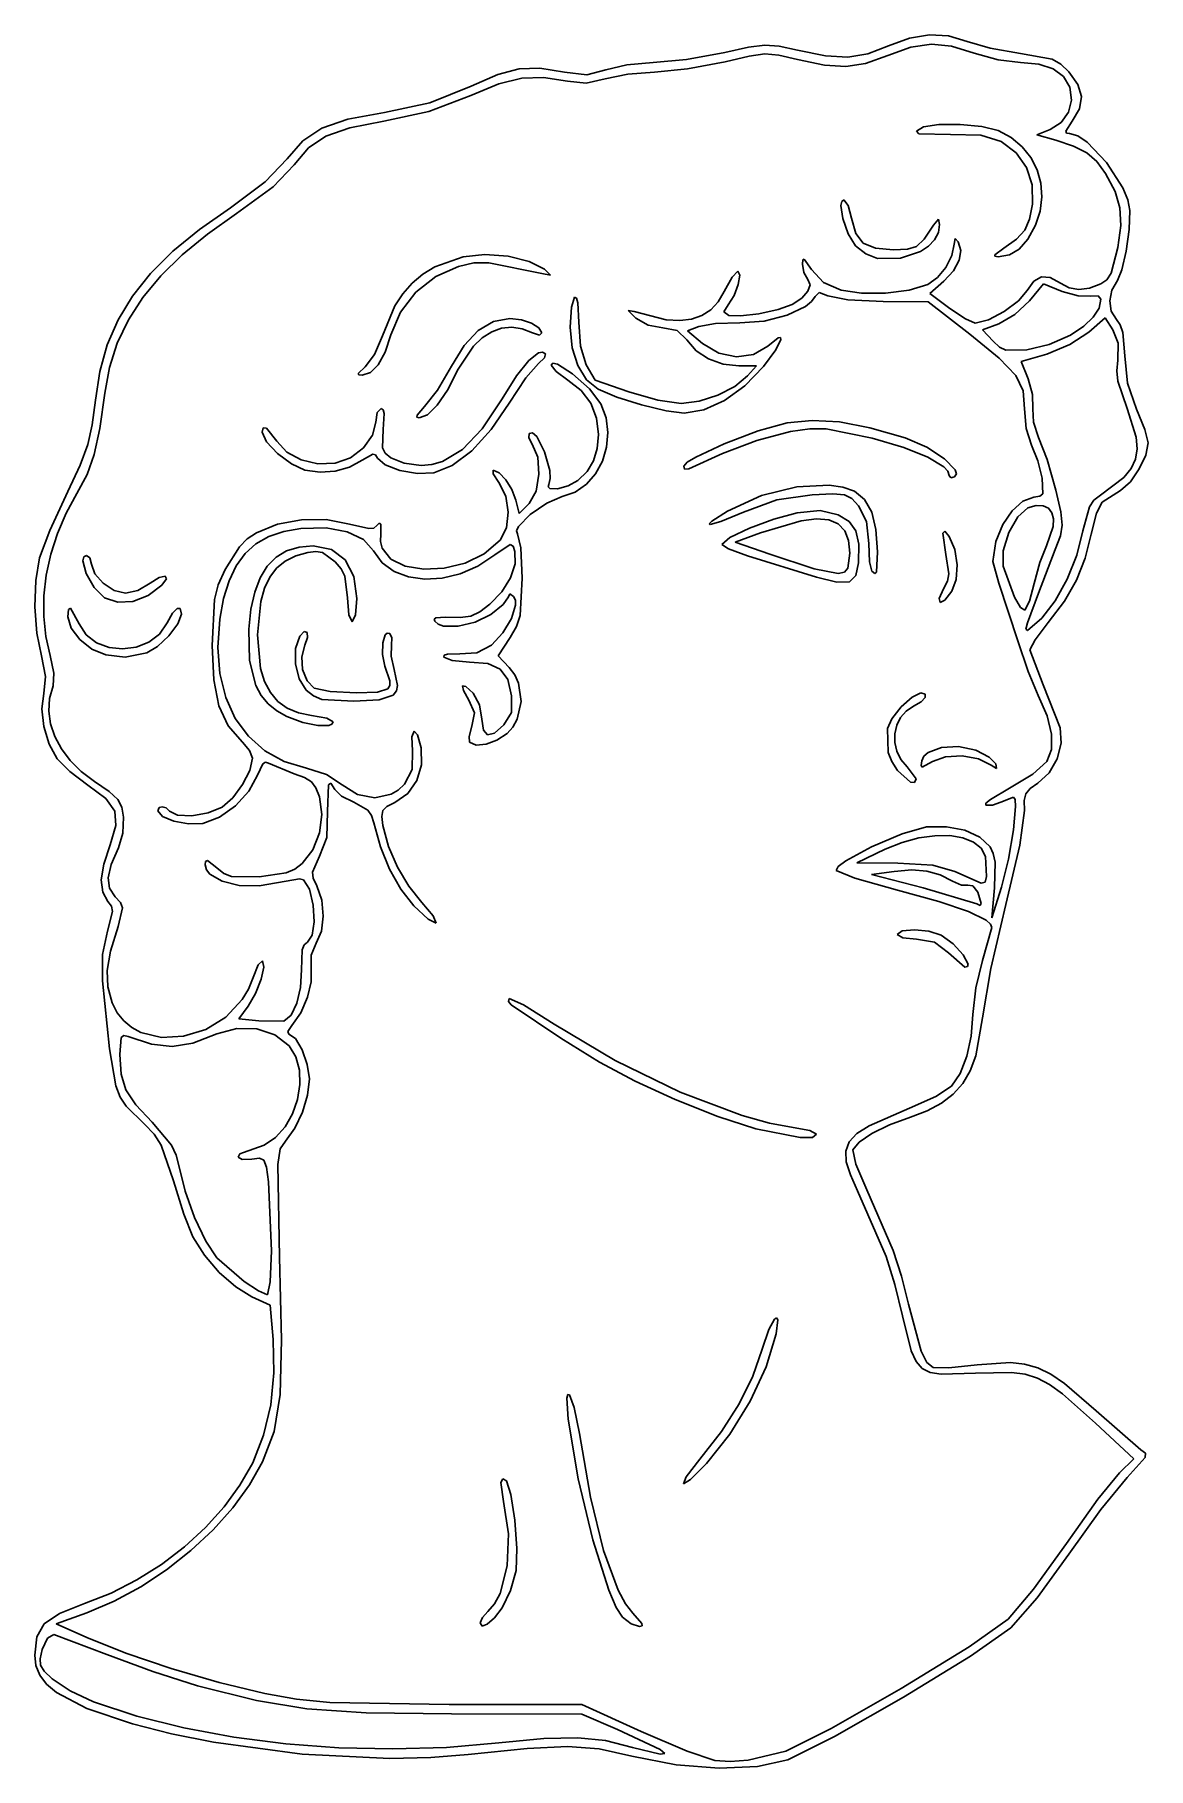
# Model space of a CAD drawing. Extents: x 1 to 84, y 0 to 129.
import ezdxf

# ---------------------------------------------------------------- set-up
doc = ezdxf.new("R2010")
doc.units = 0

msp = doc.modelspace()

# ---------------------------------------------------------------- linework, layer by layer
at = {"layer": 'Image'}
for p, q in [((52.521408, 127.572093), (54.300623, 127.969707)), ((54.300623, 127.969707), (55.506558, 128.122131)), ((55.506558, 128.122131), (56.571846, 128.043403)), ((56.571846, 128.043403), (57.929117, 127.747559)), ((63.161598, 127.477152), (64.701518, 128.067549)), ((66.378552, 127.97361), (64.648353, 127.36544)), ((64.701518, 128.067549), (66.280029, 128.659057)), ((66.280029, 128.659057), (67.760371, 128.908475)), ((67.898349, 128.202212), (66.378552, 127.97361)), ((67.760371, 128.908475), (69.178083, 128.817751)), ((69.401748, 128.056569), (67.898349, 128.202212)), ((69.178083, 128.817751), (70.568705, 128.388829)), ((71.082755, 127.542006), (69.401748, 128.056569)), ((70.568705, 128.388829), (72.272222, 127.900523)), ((72.272222, 127.900523), (74.526118, 127.518664)), ((43.662437, 126.286185), (45.244996, 126.674686)), ((45.244996, 126.674686), (47.201102, 126.836274)), ((47.201102, 126.836274), (49.680565, 127.052421)), ((49.680565, 127.052421), (52.521408, 127.572093)), ((52.558789, 126.896768), (49.750241, 126.354238)), ((54.331359, 127.317994), (52.558789, 126.896768)), ((55.511948, 127.477458), (54.331359, 127.317994)), ((56.557729, 127.389934), (55.511948, 127.477458)), ((57.925876, 127.070194), (56.557729, 127.389934)), ((59.938771, 126.634213), (57.925876, 127.070194)), ((57.929117, 127.747559), (60.017204, 127.328583)), ((61.524439, 126.52906), (59.938771, 126.634213)), ((60.017204, 127.328583), (61.680762, 127.234639)), ((62.991445, 126.768285), (61.524439, 126.52906)), ((61.680762, 127.234639), (63.161598, 127.477152)), ((64.648353, 127.36544), (62.991445, 126.768285)), ((72.859787, 127.042253), (71.082755, 127.542006)), ((74.526118, 126.83125), (72.859787, 127.042253)), ((74.526118, 127.518664), (76.882206, 127.079536)), ((75.886633, 126.71128), (74.526118, 126.83125)), ((76.955334, 126.363065), (75.886633, 126.71128)), ((76.882206, 127.079536), (77.544637, 126.711113)), ((77.544637, 126.711113), (78.142086, 126.136933)), ((35.717626, 125.242482), (33.632188, 124.379842)), ((33.636461, 125.067176), (35.628983, 125.945056)), ((35.628983, 125.945056), (37.215842, 126.375765)), ((37.428455, 125.680032), (35.717626, 125.242482)), ((37.215842, 126.375765), (38.754741, 126.412835)), ((39.035556, 125.732499), (37.428455, 125.680032)), ((38.754741, 126.412835), (40.603383, 126.109796)), ((40.809811, 125.439889), (39.035556, 125.732499)), ((40.603383, 126.109796), (42.262095, 125.917824)), ((42.206798, 125.307046), (40.809811, 125.439889)), ((43.632031, 125.619559), (42.206798, 125.307046)), ((42.262095, 125.917824), (43.662437, 126.286185)), ((45.298466, 125.974823), (43.632031, 125.619559)), ((47.286835, 126.125585), (45.298466, 125.974823)), ((49.750241, 126.354238), (47.286835, 126.125585)), ((77.72773, 125.788858), (76.955334, 126.363065)), ((78.199329, 124.990907), (77.72773, 125.788858)), ((78.142086, 126.136933), (78.807353, 125.200336)), ((78.807353, 125.200336), (79.067681, 124.296941)), ((33.632188, 124.379842), (30.50247, 123.182293)), ((30.581993, 123.842544), (33.636461, 125.067176)), ((78.108668, 123.136152), (78.33569, 124.039477)), ((78.33569, 124.039477), (78.199329, 124.990907)), ((79.067681, 124.296941), (78.924957, 123.397842)), ((22.537069, 121.941678), (24.480352, 122.60872)), ((24.480352, 122.60872), (27.19605, 123.123415)), ((30.50247, 123.182293), (27.146906, 122.463438)), ((27.19605, 123.123415), (30.581993, 123.842544)), ((77.560972, 122.372816), (78.108668, 123.136152)), ((78.924957, 123.397842), (78.381065, 122.474133)), ((21.11512, 121.002444), (22.537069, 121.941678)), ((22.834119, 121.360248), (21.533573, 120.474789)), ((24.625695, 121.984304), (22.834119, 121.360248)), ((27.146906, 122.463438), (24.625695, 121.984304)), ((66.784783, 121.737463), (67.323036, 122.036037)), ((66.955724, 121.538391), (66.784783, 121.737463)), ((69.322654, 121.467887), (66.955724, 121.538391)), ((67.323036, 122.036037), (68.450396, 122.22635)), ((68.450396, 122.22635), (70.037272, 122.231564)), ((71.590222, 121.420652), (69.322654, 121.467887)), ((70.037272, 122.231564), (71.655828, 122.072249)), ((73.08509, 120.945577), (71.590222, 121.420652)), ((71.655828, 122.072249), (72.878228, 121.768972)), ((72.878228, 121.768972), (73.843886, 121.247249)), ((75.760839, 121.446692), (76.735312, 121.841347)), ((77.171948, 121.054681), (75.760839, 121.446692)), ((76.735312, 121.841347), (77.560972, 122.372816)), ((78.381065, 122.474133), (77.898992, 121.726399)), ((77.898992, 121.726399), (77.952611, 121.583736)), ((77.952611, 121.583736), (78.192399, 121.544614)), ((78.192399, 121.544614), (78.792028, 121.376944)), ((78.792028, 121.376944), (79.485423, 120.918626)), ((19.963425, 119.671175), (21.11512, 121.002444)), ((21.533573, 120.474789), (20.485451, 119.211443)), ((74.199233, 120.118412), (73.08509, 120.945577)), ((73.843886, 121.247249), (74.653487, 120.569188)), ((74.984592, 119.020145), (74.199233, 120.118412)), ((74.653487, 120.569188), (75.296509, 119.761602)), ((78.487488, 120.621578), (77.171948, 121.054681)), ((79.461108, 120.116234), (78.487488, 120.621578)), ((80.213566, 119.457191), (79.461108, 120.116234)), ((79.485423, 120.918626), (80.943536, 119.398219)), ((18.326245, 117.96059), (19.963425, 119.671175)), ((20.485451, 119.211443), (18.901634, 117.589648)), ((75.406158, 117.720337), (74.984592, 119.020145)), ((75.296509, 119.761602), (75.76243, 118.851307)), ((75.76243, 118.851307), (76.040725, 117.865119)), ((80.865616, 118.562986), (80.213566, 119.457191)), ((80.943536, 119.398219), (82.146779, 117.519735)), ((15.733922, 116.030409), (18.326245, 117.96059)), ((18.901634, 117.589648), (16.184049, 115.593686)), ((75.428925, 116.288545), (75.406158, 117.720337)), ((76.040725, 117.865119), (76.120873, 116.829853)), ((81.571431, 117.245914), (80.865616, 118.562986)), ((82.146779, 117.519735), (82.521587, 116.61382)), ((61.17111, 116.190229), (61.229119, 116.49345)), ((61.309904, 115.212698), (61.17111, 116.190229)), ((61.229119, 116.49345), (61.389008, 116.605731)), ((61.389008, 116.605731), (61.698172, 116.204677)), ((61.698172, 116.204677), (61.954276, 115.240438)), ((75.2162, 115.17457), (75.428925, 116.288545)), ((76.120873, 116.829853), (75.99235, 115.772324)), ((81.936394, 116.029278), (81.571431, 117.245914)), ((82.521587, 116.61382), (82.675195, 115.819512)), ((13.420963, 114.403173), (15.733922, 116.030409)), ((16.184049, 115.593686), (14.023304, 114.071095)), ((61.703722, 114.076599), (61.309904, 115.212698)), ((61.954276, 115.240438), (62.267187, 114.118672)), ((68.067186, 114.723092), (68.422008, 115.16708)), ((68.422008, 115.16708), (68.508159, 114.773323)), ((74.85042, 114.352639), (75.2162, 115.17457)), ((75.99235, 115.772324), (75.644634, 114.719348)), ((81.995107, 114.705595), (81.936394, 116.029278)), ((82.675195, 115.819512), (82.615309, 114.397983)), ((11.445968, 112.781177), (13.420963, 114.403173)), ((14.023304, 114.071095), (12.146369, 112.528851)), ((62.250895, 113.185395), (61.703722, 114.076599)), ((62.267187, 114.118672), (62.834493, 113.398721)), ((66.800412, 113.152152), (67.364243, 113.695778)), ((67.364243, 113.695778), (68.067186, 114.723092)), ((68.135958, 113.644632), (67.682528, 113.165688)), ((68.4208, 114.18577), (68.135958, 113.644632)), ((68.508159, 114.773323), (68.4208, 114.18577)), ((69.592637, 113.325021), (69.660562, 113.726548)), ((69.660562, 113.726548), (69.902175, 113.479877)), ((73.291399, 113.022106), (74.23951, 113.682051)), ((74.23951, 113.682051), (74.85042, 114.352639)), ((75.079337, 113.679466), (74.435531, 112.947372)), ((75.644634, 114.719348), (75.079337, 113.679466)), ((81.782177, 113.067383), (81.995107, 114.705595)), ((82.615309, 114.397983), (82.39477, 112.802956)), ((9.790788, 111.138584), (11.445968, 112.781177)), ((12.146369, 112.528851), (10.544941, 110.955633)), ((30.936121, 111.625617), (33.041062, 112.367473)), ((33.041062, 112.367473), (34.665188, 112.536417)), ((34.665188, 112.536417), (36.399408, 112.412299)), ((36.399408, 112.412299), (37.972638, 112.036125)), ((63.031904, 112.592938), (62.250895, 113.185395)), ((62.834493, 113.398721), (63.744069, 113.014912)), ((63.89802, 112.256125), (63.031904, 112.592938)), ((63.744069, 113.014912), (65.083788, 112.901569)), ((65.083788, 112.901569), (66.124118, 112.938615)), ((67.089411, 112.764716), (65.599704, 112.259804)), ((66.124118, 112.938615), (66.800412, 113.152152)), ((67.682528, 113.165688), (67.089411, 112.764716)), ((68.981816, 111.582167), (69.422113, 112.460386)), ((69.422113, 112.460386), (69.592637, 113.325021)), ((69.902175, 113.479877), (70.095959, 112.845561)), ((70.095959, 112.845561), (69.968619, 112.114652)), ((72.617184, 112.521041), (73.291399, 113.022106)), ((72.632814, 112.408972), (72.617184, 112.521041)), ((72.873617, 112.373722), (72.632814, 112.408972)), ((73.703522, 112.514859), (72.873617, 112.373722)), ((73.291399, 113.022106), (73.291399, 113.022106)), ((74.435531, 112.947372), (73.703522, 112.514859)), ((81.281015, 111.150588), (81.782177, 113.067383)), ((82.39477, 112.802956), (82.081386, 111.413458)), ((8.437274, 109.449554), (9.790788, 111.138584)), ((29.253426, 110.417134), (30.043722, 111.081398)), ((30.043722, 111.081398), (30.936121, 111.625617)), ((32.700522, 111.660834), (31.014474, 110.916898)), ((33.834947, 111.913854), (32.700522, 111.660834)), ((34.964413, 111.933252), (33.834947, 111.913854)), ((38.895606, 111.125352), (34.964413, 111.933252)), ((37.972638, 112.036125), (39.113797, 111.448897)), ((39.55549, 111.017593), (38.895606, 111.125352)), ((39.113797, 111.448897), (39.55549, 111.017593)), ((53.064788, 110.855593), (53.485916, 111.301286)), ((53.485916, 111.301286), (53.645193, 111.01439)), ((53.645193, 111.01439), (53.529489, 110.314156)), ((58.299679, 111.825597), (58.328748, 112.141398)), ((58.41871, 111.19488), (58.299679, 111.825597)), ((58.328748, 112.141398), (58.433858, 112.190561)), ((58.706742, 110.694022), (58.41871, 111.19488)), ((58.433858, 112.190561), (58.989145, 111.420194)), ((58.989145, 111.420194), (59.868459, 110.457668)), ((65.599704, 112.259804), (63.89802, 112.256125)), ((63.89802, 112.256125), (63.89802, 112.256125)), ((68.357888, 110.822907), (68.981816, 111.582167)), ((69.538886, 111.337841), (68.825489, 110.56582)), ((69.968619, 112.114652), (69.538886, 111.337841)), ((80.953096, 110.665265), (81.281015, 111.150588)), ((82.081386, 111.413458), (81.742963, 110.608517)), ((10.544941, 110.955633), (9.210715, 109.340121)), ((29.540751, 109.743048), (28.390261, 108.251916)), ((28.561775, 109.629438), (29.253426, 110.417134)), ((31.014474, 110.916898), (29.540751, 109.743048)), ((52.024725, 109.032194), (52.477535, 109.801983)), ((52.477535, 109.801983), (53.064788, 110.855593)), ((53.529489, 110.314156), (53.217419, 109.482171)), ((58.261185, 109.298682), (58.716786, 109.807527)), ((58.876459, 110.290623), (58.706742, 110.694022)), ((58.716786, 109.807527), (58.876459, 110.290623)), ((59.542783, 109.709892), (59.243997, 109.412566)), ((60.185706, 109.470757), (59.542783, 109.709892)), ((59.868459, 110.457668), (61.192685, 109.881645)), ((61.192685, 109.881645), (62.704145, 109.66324)), ((64.496812, 109.677146), (66.248361, 109.901677)), ((66.248361, 109.901677), (67.636471, 110.315148)), ((67.636471, 110.315148), (68.357888, 110.822907)), ((68.825489, 110.56582), (67.782611, 109.64118)), ((74.374327, 109.087249), (75.040948, 109.875239)), ((75.040948, 109.875239), (75.533064, 110.572454)), ((76.237845, 110.353218), (75.195819, 109.089058)), ((75.533064, 110.572454), (76.100481, 110.894226)), ((76.100481, 110.894226), (76.753884, 110.842921)), ((77.629435, 109.796415), (76.237845, 110.353218)), ((76.753884, 110.842921), (77.503957, 110.420907)), ((77.503957, 110.420907), (78.162101, 110.062292)), ((78.832896, 109.460874), (77.629435, 109.796415)), ((78.162101, 110.062292), (78.884799, 109.930991)), ((78.884799, 109.930991), (79.667508, 110.027109)), ((79.667508, 110.027109), (80.505685, 110.350753)), ((80.505685, 110.350753), (80.953096, 110.665265)), ((81.333903, 109.893511), (81.183392, 109.091537)), ((81.742963, 110.608517), (81.333903, 109.893511)), ((7.367277, 107.688248), (8.437274, 109.449554)), ((9.210715, 109.340121), (8.135387, 107.670994)), ((27.044116, 106.491875), (27.965312, 108.714921)), ((27.965312, 108.714921), (28.561775, 109.629438)), ((41.01359, 107.148117), (41.11044, 108.626468)), ((41.11044, 108.626468), (41.345232, 109.361548)), ((41.345232, 109.361548), (41.477513, 109.293548)), ((41.477513, 109.293548), (41.576823, 108.93614)), ((41.576823, 108.93614), (41.64915, 107.519056)), ((50.81871, 107.99858), (51.473759, 108.431501)), ((51.473759, 108.431501), (52.024725, 109.032194)), ((52.787597, 108.800022), (52.451587, 108.288023)), ((53.217419, 109.482171), (52.787597, 108.800022)), ((55.059741, 108.136086), (56.492275, 108.444355)), ((56.492275, 108.444355), (57.54312, 108.818037)), ((58.533463, 108.670688), (57.174358, 108.030161)), ((57.54312, 108.818037), (58.261185, 109.298682)), ((58.98759, 109.035191), (58.533463, 108.670688)), ((59.243997, 109.412566), (58.98759, 109.035191)), ((61.692762, 109.167556), (60.185706, 109.470757)), ((64.308285, 109.036246), (61.692762, 109.167556)), ((62.704145, 109.66324), (64.496812, 109.677146)), ((67.672381, 109.021019), (64.308285, 109.036246)), ((70.755511, 106.613566), (67.672381, 109.021019)), ((67.782611, 109.64118), (69.283588, 108.53735)), ((69.283588, 108.53735), (70.452772, 107.760046)), ((73.317272, 108.301537), (74.374327, 109.087249)), ((75.195819, 109.089058), (74.101174, 108.066533)), ((79.772177, 109.436043), (78.832896, 109.460874)), ((80.317848, 109.464634), (79.772177, 109.436043)), ((79.949338, 107.879833), (80.378816, 108.550443)), ((80.523333, 109.21536), (80.317848, 109.464634)), ((80.378816, 108.550443), (80.523333, 109.21536)), ((81.183392, 109.091537), (81.29439, 108.32045)), ((6.562648, 105.828827), (7.367277, 107.688248)), ((8.135387, 107.670994), (7.310652, 105.936932)), ((28.390261, 108.251916), (27.673911, 106.556133)), ((34.166624, 106.885356), (35.308471, 107.558083)), ((35.308471, 107.558083), (36.537552, 107.784979)), ((36.674809, 107.134941), (35.914945, 107.055231)), ((36.537552, 107.784979), (37.38437, 107.689947)), ((37.444926, 107.023692), (36.674809, 107.134941)), ((37.38437, 107.689947), (38.141798, 107.440275)), ((38.141798, 107.440275), (38.686617, 107.092496)), ((41.159694, 105.605372), (41.01359, 107.148117)), ((41.64915, 107.519056), (41.784668, 105.714634)), ((45.902042, 107.815825), (45.335933, 108.380685)), ((45.335933, 108.380685), (45.774764, 108.304187)), ((45.774764, 108.304187), (48.169791, 107.6932)), ((46.833611, 107.285383), (45.902042, 107.815825)), ((47.922379, 107.080742), (46.833611, 107.285383)), ((48.169791, 107.6932), (49.172653, 107.630754)), ((49.172653, 107.630754), (50.05365, 107.732106)), ((50.584962, 107.184171), (49.750724, 106.858824)), ((50.05365, 107.732106), (50.81871, 107.99858)), ((51.829121, 107.397074), (50.584962, 107.184171)), ((53.648908, 107.452077), (51.829121, 107.397074)), ((52.451587, 108.288023), (52.818466, 108.016046)), ((52.818466, 108.016046), (53.687733, 107.968295)), ((55.4513, 107.590714), (53.648908, 107.452077)), ((53.687733, 107.968295), (55.059741, 108.136086)), ((57.174358, 108.030161), (55.4513, 107.590714)), ((70.452772, 107.760046), (71.156037, 107.441267)), ((71.156037, 107.441267), (72.150827, 107.694183)), ((72.93264, 107.383324), (71.711489, 106.94175)), ((72.150827, 107.694183), (73.317272, 108.301537)), ((74.101174, 108.066533), (72.93264, 107.383324)), ((78.259934, 106.550306), (79.241008, 107.210723)), ((79.241008, 107.210723), (79.949338, 107.879833)), ((80.835385, 107.82363), (79.619454, 106.75603)), ((81.417883, 106.934626), (80.835385, 107.82363)), ((81.29439, 108.32045), (81.669859, 107.698104)), ((81.669859, 107.698104), (81.955517, 107.299836)), ((81.955517, 107.299836), (82.146713, 106.747485)), ((6.005236, 103.845452), (6.562648, 105.828827)), ((7.310652, 105.936932), (6.728205, 104.126614)), ((26.452464, 105.10925), (27.044116, 106.491875)), ((27.673911, 106.556133), (27.246474, 105.272294)), ((33.120459, 105.773688), (34.166624, 106.885356)), ((34.474197, 106.346643), (33.817422, 105.729623)), ((35.177389, 106.790488), (34.474197, 106.346643)), ((35.914945, 107.055231), (35.177389, 106.790488)), ((38.213244, 106.715554), (37.444926, 107.023692)), ((38.721913, 106.533121), (38.213244, 106.715554)), ((38.686617, 107.092496), (38.895606, 106.703142)), ((38.895606, 106.703142), (38.721913, 106.533121)), ((48.977809, 106.881913), (47.922379, 107.080742)), ((49.69957, 106.180768), (48.977809, 106.881913)), ((50.405881, 105.379865), (49.69957, 106.180768)), ((49.750724, 106.858824), (50.876612, 105.911451)), ((50.876612, 105.911451), (52.078286, 105.208453)), ((55.716597, 105.72982), (56.49954, 106.339888)), ((56.691203, 106.208747), (56.316755, 105.457851)), ((56.49954, 106.339888), (56.667708, 106.359378)), ((56.667708, 106.359378), (56.691203, 106.208747)), ((72.94672, 104.829256), (70.755511, 106.613566)), ((71.711489, 106.94175), (72.501444, 106.09392)), ((72.501444, 106.09392), (72.973117, 105.655932)), ((75.003232, 105.445522), (76.666021, 105.852317)), ((78.198665, 105.838648), (76.490199, 105.132211)), ((76.666021, 105.852317), (78.259934, 106.550306)), ((79.619454, 106.75603), (78.198665, 105.838648)), ((78.259934, 106.550306), (78.259934, 106.550306)), ((81.814014, 105.933901), (81.417883, 106.934626)), ((81.767614, 104.667893), (81.814014, 105.933901)), ((82.146713, 106.747485), (82.287221, 104.999109)), ((25.747152, 104.178175), (26.452464, 105.10925)), ((27.246474, 105.272294), (26.734939, 104.330268)), ((32.17842, 104.229967), (33.120459, 105.773688)), ((33.817422, 105.729623), (32.691341, 103.999776)), ((37.02866, 103.516676), (37.94373, 104.665718)), ((37.94373, 104.665718), (38.666645, 105.223631)), ((39.106947, 104.861489), (38.658243, 104.440769)), ((38.666645, 105.223631), (38.947205, 105.271702)), ((38.947205, 105.271702), (39.169119, 105.160936)), ((39.169119, 105.160936), (39.106947, 104.861489)), ((41.575861, 104.273765), (41.159694, 105.605372)), ((41.784668, 105.714634), (42.20719, 104.335488)), ((51.322788, 104.774711), (50.405881, 105.379865)), ((52.396449, 104.392024), (51.322788, 104.774711)), ((52.078286, 105.208453), (53.393248, 104.939806)), ((53.393248, 104.939806), (54.659888, 105.111573)), ((54.659888, 105.111573), (55.716597, 105.72982)), ((56.316755, 105.457851), (55.401365, 104.208656)), ((74.183013, 103.543065), (72.94672, 104.829256)), ((72.973117, 105.655932), (73.450591, 105.426935)), ((73.450591, 105.426935), (75.003232, 105.445522)), ((76.490199, 105.132211), (74.576873, 104.575992)), ((74.576873, 104.575992), (75.112018, 103.295215)), ((81.699793, 103.897895), (81.767614, 104.667893)), ((82.287221, 104.999109), (82.492587, 102.962948)), ((5.676893, 101.712284), (6.005236, 103.845452)), ((6.728205, 104.126614), (6.379743, 102.228721)), ((25.247451, 103.69647), (25.747152, 104.178175)), ((25.291689, 103.594085), (25.247451, 103.69647)), ((25.523586, 103.560815), (25.291689, 103.594085)), ((26.15531, 103.752345), (25.523586, 103.560815)), ((25.747152, 104.178175), (25.747152, 104.178175)), ((26.734939, 104.330268), (26.15531, 103.752345)), ((31.1384, 102.450865), (32.17842, 104.229967)), ((32.691341, 103.999776), (31.876653, 102.454832)), ((35.949723, 101.805981), (37.02866, 103.516676)), ((37.718529, 103.36151), (36.475844, 101.478768)), ((38.658243, 104.440769), (37.718529, 103.36151)), ((39.601162, 104.308117), (39.732797, 104.46129)), ((39.966372, 103.838871), (39.601162, 104.308117)), ((39.732797, 104.46129), (40.08556, 104.370072)), ((40.844434, 103.194907), (39.966372, 103.838871)), ((40.08556, 104.370072), (41.201603, 103.650537)), ((41.201603, 103.650537), (42.443558, 102.541659)), ((42.232073, 103.220061), (41.575861, 104.273765)), ((42.20719, 104.335488), (42.87494, 103.200192)), ((53.573022, 104.258524), (52.396449, 104.392024)), ((53.260726, 102.721696), (54.207903, 103.503146)), ((54.879938, 104.258524), (53.573022, 104.258524)), ((55.401365, 104.208656), (54.020902, 102.771434)), ((54.207903, 103.503146), (54.879938, 104.258524)), ((74.722727, 102.401911), (74.183013, 103.543065)), ((75.112018, 103.295215), (75.434373, 102.112724)), ((81.78009, 103.113359), (81.699793, 103.897895)), ((6.379743, 102.228721), (6.012247, 99.585712)), ((30.175527, 101.219419), (31.1384, 102.450865)), ((31.876653, 102.454832), (31.106883, 101.318619)), ((41.83104, 102.414846), (40.844434, 103.194907)), ((42.546375, 101.468452), (41.83104, 102.414846)), ((43.098314, 102.511026), (42.232073, 103.220061)), ((42.443558, 102.541659), (43.305694, 101.435588)), ((42.87494, 103.200192), (45.387108, 102.318248)), ((44.483726, 101.933184), (43.098314, 102.511026)), ((45.387108, 102.318248), (47.529568, 101.697652)), ((50.60685, 101.6159), (51.999378, 102.067198)), ((51.999378, 102.067198), (53.260726, 102.721696)), ((54.020902, 102.771434), (52.510717, 101.675144)), ((74.824202, 101.052708), (74.722727, 102.401911)), ((75.434373, 102.112724), (75.457923, 101.068255)), ((82.468735, 101.071345), (81.78009, 103.113359)), ((82.492587, 102.962948), (83.165716, 101.030364)), ((5.448548, 99.877814), (5.676893, 101.712284)), ((26.548401, 100.073301), (26.663795, 100.786774)), ((26.663795, 100.786774), (26.941233, 101.083529)), ((26.941233, 101.083529), (27.099823, 100.987737)), ((27.099823, 100.987737), (27.179081, 100.698443)), ((27.179081, 100.698443), (27.100776, 99.527834)), ((29.622018, 100.586948), (30.175527, 101.219419)), ((30.175527, 101.219419), (30.175527, 101.219419)), ((31.106883, 101.318619), (30.403201, 100.617534)), ((34.471629, 99.578948), (35.949723, 101.805981)), ((36.475844, 101.478768), (35.129836, 99.512439)), ((42.981865, 100.370953), (42.546375, 101.468452)), ((43.305694, 101.435588), (43.695225, 100.384181)), ((46.325624, 101.357299), (44.483726, 101.933184)), ((48.152383, 100.914346), (46.325624, 101.357299)), ((47.529568, 101.697652), (49.266132, 101.444052)), ((49.492372, 100.735301), (48.152383, 100.914346)), ((49.266132, 101.444052), (50.60685, 101.6159)), ((50.968608, 100.977271), (49.492372, 100.735301)), ((52.510717, 101.675144), (50.968608, 100.977271)), ((74.966746, 99.603032), (74.824202, 101.052708)), ((75.457923, 101.068255), (75.494037, 100.052386)), ((83.150237, 98.948806), (82.468735, 101.071345)), ((83.165716, 101.030364), (83.787167, 99.519758)), ((5.109295, 98.39385), (5.448548, 99.877814)), ((6.012247, 99.585712), (5.600964, 97.664486)), ((18.081744, 99.325208), (18.173823, 99.641279)), ((18.173823, 99.641279), (18.419532, 99.615922)), ((18.419532, 99.615922), (19.188658, 98.652289)), ((26.295699, 99.089193), (26.548401, 100.073301)), ((27.100776, 99.527834), (27.045308, 98.143178)), ((29.614854, 100.430044), (29.622018, 100.586948)), ((29.786775, 100.377973), (29.614854, 100.430044)), ((30.403201, 100.617534), (29.786775, 100.377973)), ((33.006679, 98.036809), (34.471629, 99.578948)), ((35.129836, 99.512439), (33.686173, 97.934908)), ((43.128934, 99.137579), (42.981865, 100.370953)), ((43.695225, 100.384181), (43.829903, 99.288298)), ((52.469242, 98.452913), (55.00363, 99.411242)), ((55.00363, 99.411242), (57.161051, 100.010875)), ((57.161051, 100.010875), (59.040505, 100.198511)), ((58.858653, 99.566347), (57.416416, 99.364451)), ((60.063503, 99.574361), (58.858653, 99.566347)), ((59.040505, 100.198511), (61.061107, 100.083879)), ((63.504902, 98.865966), (60.063503, 99.574361)), ((61.061107, 100.083879), (63.327507, 99.65368)), ((63.327507, 99.65368), (65.944352, 98.894613)), ((75.354564, 98.364761), (74.966746, 99.603032)), ((75.494037, 100.052386), (75.883934, 98.927109)), ((83.787167, 99.519758), (84.047661, 98.537862)), ((4.540944, 96.868513), (5.109295, 98.39385)), ((18.415299, 98.604678), (18.081744, 99.325208)), ((19.23623, 97.734521), (18.415299, 98.604678)), ((19.188658, 98.652289), (19.92318, 97.838266)), ((24.659612, 97.421667), (25.623266, 98.161655)), ((25.623266, 98.161655), (26.295699, 99.089193)), ((27.045308, 98.143178), (27.255413, 97.757549)), ((37.938846, 98.88955), (37.967036, 99.214218)), ((38.194474, 98.432368), (37.938846, 98.88955)), ((37.967036, 99.214218), (38.225426, 99.260819)), ((38.605978, 97.46995), (38.194474, 98.432368)), ((38.225426, 99.260819), (38.523812, 98.998117)), ((38.523812, 98.998117), (39.116788, 97.8667)), ((42.75338, 97.186204), (43.036245, 98.094305)), ((43.036245, 98.094305), (43.128934, 99.137579)), ((43.730131, 98.196952), (43.416309, 97.159153)), ((43.829903, 99.288298), (43.730131, 98.196952)), ((50.360228, 97.471123), (52.469242, 98.452913)), ((54.910312, 98.711055), (52.352723, 97.723293)), ((57.416416, 99.364451), (54.910312, 98.711055)), ((65.839563, 98.180814), (63.504902, 98.865966)), ((67.649163, 97.454493), (65.839563, 98.180814)), ((65.944352, 98.894613), (67.554462, 98.196882)), ((67.554462, 98.196882), (68.883555, 97.336645)), ((75.816198, 97.193943), (75.354564, 98.364761)), ((75.883934, 98.927109), (76.512459, 97.279532)), ((83.091569, 97.318874), (83.217761, 98.086261)), ((83.217761, 98.086261), (83.150237, 98.948806)), ((84.047661, 98.537862), (83.862763, 97.617007)), ((3.625305, 94.909926), (4.540944, 96.868513)), ((5.600964, 97.664486), (5.060727, 96.158271)), ((20.274936, 96.954037), (19.23623, 97.734521)), ((19.92318, 97.838266), (20.991947, 97.253618)), ((21.261816, 96.502528), (20.274936, 96.954037)), ((20.991947, 97.253618), (22.245217, 96.955285)), ((22.245217, 96.955285), (23.533249, 97.000209)), ((23.533249, 97.000209), (24.659612, 97.421667)), ((25.541379, 97.244599), (24.585821, 96.719755)), ((26.33603, 97.685135), (25.541379, 97.244599)), ((26.533949, 97.628544), (26.33603, 97.685135)), ((26.669255, 97.396874), (26.533949, 97.628544)), ((27.240945, 96.880055), (26.669255, 97.396874)), ((28.335695, 96.467321), (27.240945, 96.880055)), ((27.255413, 97.757549), (27.668381, 97.41117)), ((27.668381, 97.41117), (28.661734, 97.014986)), ((28.661734, 97.014986), (29.925348, 96.850201)), ((29.925348, 96.850201), (30.729521, 96.921911)), ((30.729521, 96.921911), (31.507158, 97.140311)), ((32.235055, 96.829766), (30.866681, 96.280604)), ((31.507158, 97.140311), (33.006679, 98.036809)), ((33.686173, 97.934908), (32.235055, 96.829766)), ((38.695077, 96.193713), (38.605978, 97.46995)), ((39.116788, 97.8667), (39.498394, 96.463761)), ((42.273144, 96.397275), (42.75338, 97.186204)), ((43.416309, 97.159153), (42.908838, 96.223911)), ((49.478926, 96.801108), (49.715967, 97.076191)), ((49.525859, 96.572273), (49.478926, 96.801108)), ((49.715967, 97.076191), (50.360228, 97.471123)), ((52.352723, 97.723293), (49.843563, 96.592924)), ((68.819021, 96.742367), (67.649163, 97.454493)), ((68.883555, 97.336645), (69.660999, 96.528272)), ((76.136216, 95.906436), (75.816198, 97.193943)), ((76.512459, 97.279532), (77.159631, 94.996374)), ((82.762985, 96.61865), (83.091569, 97.318874)), ((83.862763, 97.617007), (83.377952, 96.579481)), ((5.060727, 96.158271), (4.306371, 94.760294)), ((22.416985, 96.343682), (21.261816, 96.502528)), ((21.261816, 96.502528), (21.261816, 96.502528)), ((23.534671, 96.41777), (22.416985, 96.343682)), ((24.585821, 96.719755), (23.534671, 96.41777)), ((29.646582, 96.240296), (28.335695, 96.467321)), ((30.866681, 96.280604), (29.646582, 96.240296)), ((35.273713, 96.224376), (35.287551, 96.497422)), ((35.695006, 95.567905), (35.273713, 96.224376)), ((35.287551, 96.497422), (35.740377, 96.297724)), ((36.216022, 94.548521), (35.695006, 95.567905)), ((35.740377, 96.297724), (36.232624, 95.778481)), ((36.232624, 95.778481), (36.673983, 95.05947)), ((38.478198, 94.930175), (38.695077, 96.193713)), ((39.532569, 95.861656), (39.421063, 95.433092)), ((39.498394, 96.463761), (39.532569, 95.861656)), ((40.86264, 95.313093), (41.588341, 95.711518)), ((41.588341, 95.711518), (42.273144, 96.397275)), ((42.908838, 96.223911), (42.228119, 95.440237)), ((49.843563, 96.592924), (49.525859, 96.572273)), ((69.128209, 96.40893), (68.819021, 96.742367)), ((69.234458, 96.099804), (69.128209, 96.40893)), ((69.346584, 95.922213), (69.234458, 96.099804)), ((69.234458, 96.099804), (69.234458, 96.099804)), ((69.616164, 95.986134), (69.346584, 95.922213)), ((69.758281, 96.210525), (69.616164, 95.986134)), ((69.660999, 96.528272), (69.758281, 96.210525)), ((76.191357, 94.741352), (76.136216, 95.906436)), ((80.476131, 94.641007), (82.223334, 95.957594)), ((82.711623, 95.62968), (81.98217, 94.972)), ((82.223334, 95.957594), (82.762985, 96.61865)), ((83.377952, 96.579481), (82.711623, 95.62968)), ((2.296162, 92.003924), (3.625305, 94.909926)), ((4.306371, 94.760294), (3.50386, 93.301218)), ((36.412222, 93.358005), (36.216022, 94.548521)), ((36.673983, 95.05947), (36.974146, 94.26047)), ((36.974146, 94.26047), (37.224317, 93.258238)), ((37.971767, 94.005854), (38.478198, 94.930175)), ((40.428544, 94.523638), (39.270424, 94.038284)), ((39.421063, 95.433092), (39.376958, 95.249394)), ((39.376958, 95.249394), (39.494086, 95.137276)), ((39.494086, 95.137276), (40.069584, 95.109478)), ((40.069584, 95.109478), (40.86264, 95.313093)), ((41.394555, 94.857143), (40.428544, 94.523638)), ((42.228119, 95.440237), (41.394555, 94.857143)), ((52.714422, 93.437567), (55.259734, 94.594983)), ((56.410083, 94.282007), (53.921161, 93.373697)), ((55.259734, 94.594983), (57.889328, 95.25938)), ((59.033518, 94.653471), (56.410083, 94.282007)), ((57.889328, 95.25938), (60.294625, 95.382495)), ((60.558178, 94.726215), (59.033518, 94.653471)), ((60.294625, 95.382495), (61.316731, 95.225988)), ((61.446168, 94.661303), (60.558178, 94.726215)), ((61.316731, 95.225988), (62.167046, 94.916062)), ((61.987729, 94.390597), (61.446168, 94.661303)), ((62.473097, 93.845956), (61.987729, 94.390597)), ((62.167046, 94.916062), (62.927761, 94.303928)), ((62.927761, 94.303928), (63.462166, 93.361466)), ((74.713442, 94.180879), (75.528945, 94.475344)), ((75.528945, 94.475344), (75.971053, 94.545941)), ((75.971053, 94.545941), (76.191357, 94.741352)), ((77.159631, 94.996374), (77.526529, 93.397762)), ((79.659757, 93.758019), (80.002682, 94.26471)), ((80.002682, 94.26471), (80.476131, 94.641007)), ((81.98217, 94.972), (80.612066, 94.105607)), ((3.50386, 93.301218), (2.853546, 91.789309)), ((36.278263, 92.198115), (36.412222, 93.358005)), ((38.04859, 93.184061), (37.182614, 92.308576)), ((37.224317, 93.258238), (37.971767, 94.005854)), ((39.270424, 94.038284), (38.04859, 93.184061)), ((51.55805, 92.697162), (52.714422, 93.437567)), ((53.921161, 93.373697), (52.23812, 92.661167)), ((56.184668, 92.851434), (57.906024, 93.314928)), ((57.906024, 93.314928), (59.619051, 93.487223)), ((59.619051, 93.487223), (60.95446, 93.164486)), ((60.95446, 93.164486), (61.777061, 92.67584)), ((63.065582, 92.680757), (62.473097, 93.845956)), ((63.462166, 93.361466), (63.777253, 92.070291)), ((73.229149, 92.440791), (73.921899, 93.473452)), ((74.334053, 93.023907), (73.671758, 91.8406)), ((73.921899, 93.473452), (74.713442, 94.180879)), ((75.090256, 93.688503), (74.334053, 93.023907)), ((75.711569, 93.850528), (75.090256, 93.688503)), ((76.21977, 93.833562), (75.711569, 93.850528)), ((76.607231, 93.653323), (76.21977, 93.833562)), ((76.866324, 93.325526), (76.607231, 93.653323)), ((76.989421, 92.865889), (76.866324, 93.325526)), ((77.526529, 93.397762), (77.643217, 92.397299)), ((79.177071, 91.965393), (79.659757, 93.758019)), ((80.187792, 93.284809), (79.786202, 91.725636)), ((80.612066, 94.105607), (80.187792, 93.284809)), ((1.525435, 89.971046), (2.296162, 92.003924)), ((2.853546, 91.789309), (2.358611, 90.243953)), ((16.984675, 91.372317), (17.663203, 91.831972)), ((17.663203, 91.831972), (19.231209, 92.473725)), ((19.696384, 91.933376), (18.582233, 91.555819)), ((19.231209, 92.473725), (21.012455, 92.804756)), ((20.977631, 92.15054), (19.696384, 91.933376)), ((22.848822, 92.188556), (20.977631, 92.15054)), ((21.012455, 92.804756), (22.851956, 92.810641)), ((24.422844, 91.909464), (22.848822, 92.188556)), ((22.851956, 92.810641), (24.59473, 92.476959)), ((25.623758, 91.33658), (24.422844, 91.909464)), ((24.59473, 92.476959), (26.035403, 92.13881)), ((26.035403, 92.13881), (26.403261, 92.182807)), ((26.403261, 92.182807), (26.617799, 92.364305)), ((26.617799, 92.364305), (26.794607, 92.539692)), ((26.794607, 92.539692), (26.917201, 92.47085)), ((26.921138, 91.757674), (26.887938, 91.181223)), ((26.917201, 92.47085), (26.921138, 91.757674)), ((35.808803, 91.270608), (36.278263, 92.198115)), ((37.182614, 92.308576), (37.014189, 91.971488)), ((37.014189, 91.971488), (37.092068, 91.759436)), ((37.092068, 91.759436), (37.353557, 90.720727)), ((51.368347, 92.506801), (51.55805, 92.697162)), ((51.42485, 92.437009), (51.368347, 92.506801)), ((52.23812, 92.661167), (51.42485, 92.437009)), ((52.895653, 91.469128), (54.351802, 92.16777)), ((55.178621, 91.831516), (53.293599, 91.130424)), ((54.351802, 92.16777), (56.184668, 92.851434)), ((58.199477, 92.728306), (55.178621, 91.831516)), ((59.346709, 92.863112), (58.199477, 92.728306)), ((60.264317, 92.786007), (59.346709, 92.863112)), ((60.961683, 92.494851), (60.264317, 92.786007)), ((61.448187, 91.987505), (60.961683, 92.494851)), ((61.73321, 91.261831), (61.448187, 91.987505)), ((61.777061, 92.67584), (62.276635, 91.979917)), ((62.276635, 91.979917), (62.493518, 90.981317)), ((63.237242, 91.040599), (63.065582, 92.680757)), ((63.777253, 92.070291), (63.880015, 90.412015)), ((68.748112, 91.806419), (68.906621, 91.94157)), ((68.987768, 90.206649), (68.748112, 91.806419)), ((68.906621, 91.94157), (69.236312, 91.555543)), ((72.710022, 91.170623), (73.229149, 92.440791)), ((73.671758, 91.8406), (73.255915, 90.496219)), ((76.46645, 90.853096), (76.968893, 92.290127)), ((76.968893, 92.290127), (76.989421, 92.865889)), ((77.643217, 92.397299), (77.504884, 91.593945)), ((78.718148, 90.158966), (79.177071, 91.965393)), ((79.786202, 91.725636), (79.345766, 89.932377)), ((15.33967, 89.107812), (16.393833, 90.791555)), ((16.393833, 90.791555), (16.984675, 91.372317)), ((17.626727, 91.008421), (16.821415, 90.281735)), ((18.582233, 91.555819), (17.626727, 91.008421)), ((19.127101, 90.009965), (19.915008, 90.480911)), ((19.915008, 90.480911), (20.837359, 90.760619)), ((21.497938, 90.359168), (20.586878, 90.105438)), ((20.837359, 90.760619), (21.897172, 90.852988)), ((22.095003, 90.429972), (21.497938, 90.359168)), ((21.897172, 90.852988), (23.250916, 90.583111)), ((22.578202, 90.357547), (22.095003, 90.429972)), ((23.526408, 89.673723), (22.578202, 90.357547)), ((23.250916, 90.583111), (24.270543, 89.80768)), ((26.375627, 90.493219), (25.623758, 91.33658)), ((27.030082, 89.604829), (26.375627, 90.493219)), ((26.887938, 91.181223), (27.012269, 90.673242)), ((27.012269, 90.673242), (27.665778, 89.866401)), ((34.626511, 90.255963), (35.808803, 91.270608)), ((36.559619, 90.947314), (35.418435, 90.177452)), ((36.764245, 90.838747), (36.559619, 90.947314)), ((36.899248, 90.431039), (36.764245, 90.838747)), ((36.911311, 89.523298), (36.899248, 90.431039)), ((37.353557, 90.720727), (37.453888, 88.458374)), ((52.304448, 90.9607), (52.895653, 91.469128)), ((52.802198, 90.644855), (52.304448, 90.9607)), ((54.217234, 90.107383), (52.802198, 90.644855)), ((53.293599, 91.130424), (55.884174, 90.240235)), ((61.826134, 90.315689), (61.73321, 91.261831)), ((62.493518, 90.981317), (62.468044, 89.584641)), ((63.306328, 89.676318), (63.237242, 91.040599)), ((63.880015, 90.412015), (63.820107, 88.89196)), ((69.236312, 91.555543), (69.637258, 90.580205)), ((69.637258, 90.580205), (69.810715, 89.443304)), ((72.470351, 89.696849), (72.710022, 91.170623)), ((73.255915, 90.496219), (73.239067, 89.3484)), ((77.10672, 90.586656), (75.861825, 87.325216)), ((75.980735, 89.608086), (76.46645, 90.853096)), ((77.504884, 91.593945), (77.10672, 90.586656)), ((1.241987, 88.270694), (1.525435, 89.971046)), ((2.358611, 90.243953), (2.022235, 88.684538)), ((4.743773, 89.743497), (4.809635, 90.037813)), ((4.985368, 88.808044), (4.743773, 89.743497)), ((4.809635, 90.037813), (5.028982, 90.147432)), ((5.028982, 90.147432), (5.278131, 89.95824)), ((5.278131, 89.95824), (5.38176, 89.503374)), ((5.38176, 89.503374), (5.627961, 88.77721)), ((14.825468, 87.948976), (15.33967, 89.107812)), ((16.157845, 89.366313), (15.627567, 88.252707)), ((16.821415, 90.281735), (16.157845, 89.366313)), ((17.942556, 88.478763), (18.470623, 89.343883)), ((18.470623, 89.343883), (19.127101, 90.009965)), ((19.170704, 89.202164), (18.654902, 88.535134)), ((19.812914, 89.722685), (19.170704, 89.202164)), ((20.586878, 90.105438), (19.812914, 89.722685)), ((23.976962, 89.147623), (23.526408, 89.673723)), ((24.253825, 88.596524), (23.976962, 89.147623)), ((24.270543, 89.80768), (24.913514, 88.577999)), ((27.918811, 88.955555), (27.030082, 89.604829)), ((27.665778, 89.866401), (28.746164, 89.344577)), ((28.746164, 89.344577), (30.11793, 89.115196)), ((30.11793, 89.115196), (31.645575, 89.185682)), ((31.645575, 89.185682), (33.193602, 89.563463)), ((34.156252, 89.35599), (32.833431, 88.783941)), ((33.193602, 89.563463), (34.626511, 90.255963)), ((35.418435, 90.177452), (34.156252, 89.35599)), ((36.566186, 88.486926), (36.911311, 89.523298)), ((59.356693, 88.520652), (54.217234, 90.107383)), ((55.884174, 90.240235), (59.188036, 89.153624)), ((59.188036, 89.153624), (60.966648, 88.800021)), ((61.430705, 88.899961), (61.689513, 89.185389)), ((61.689513, 89.185389), (61.826134, 90.315689)), ((61.826134, 90.315689), (61.826134, 90.315689)), ((62.468044, 89.584641), (62.276056, 88.639633)), ((63.472427, 88.971509), (63.306328, 89.676318)), ((69.211315, 88.774137), (68.987768, 90.206649)), ((69.810715, 89.443304), (69.746814, 88.346137)), ((72.916133, 88.088744), (72.470351, 89.696849)), ((73.239067, 89.3484), (74.088967, 87.028122)), ((75.555954, 88.051573), (75.980735, 89.608086)), ((78.010732, 88.377896), (78.718148, 90.158966)), ((79.345766, 89.932377), (78.698666, 88.299891)), ((1.173245, 86.312126), (1.241987, 88.270694)), ((2.022235, 88.684538), (1.847601, 87.130453)), ((5.579497, 87.755602), (4.985368, 88.808044)), ((6.35189, 87.000699), (5.579497, 87.755602)), ((5.627961, 88.77721), (6.249363, 88.071338)), ((6.249363, 88.071338), (7.070163, 87.536944)), ((8.828563, 87.544286), (9.76248, 88.070988)), ((10.619943, 87.926896), (9.597742, 87.154318)), ((9.76248, 88.070988), (10.438021, 88.49921)), ((10.438021, 88.49921), (10.878735, 88.605732)), ((10.975688, 88.408859), (10.619943, 87.926896)), ((10.878735, 88.605732), (10.975688, 88.408859)), ((14.535424, 86.86304), (14.825468, 87.948976)), ((15.627567, 88.252707), (15.22213, 86.93147)), ((17.539885, 87.410707), (17.942556, 88.478763)), ((18.654902, 88.535134), (18.260163, 87.712854)), ((24.431736, 86.988473), (24.253825, 88.596524)), ((24.913514, 88.577999), (25.137291, 86.94537)), ((28.992663, 88.547112), (27.918811, 88.955555)), ((30.202484, 88.381219), (28.992663, 88.547112)), ((31.499124, 88.459589), (30.202484, 88.381219)), ((32.833431, 88.783941), (31.499124, 88.459589)), ((35.92177, 87.443599), (36.566186, 88.486926)), ((37.453888, 88.458374), (37.295071, 85.680072)), ((60.873413, 88.159971), (59.356693, 88.520652)), ((59.356693, 88.520652), (59.356693, 88.520652)), ((61.795523, 88.182187), (60.873413, 88.159971)), ((60.966648, 88.800021), (61.430705, 88.899961)), ((62.276056, 88.639633), (61.795523, 88.182187)), ((63.698282, 88.788454), (63.472427, 88.971509)), ((63.472427, 88.971509), (63.472427, 88.971509)), ((63.820107, 88.89196), (63.698282, 88.788454)), ((68.801489, 87.652113), (69.090258, 88.238557)), ((69.090258, 88.238557), (69.211315, 88.774137)), ((69.746814, 88.346137), (69.435684, 87.489998)), ((74.331623, 83.79744), (72.916133, 88.088744)), ((75.194496, 86.738694), (75.555954, 88.051573)), ((75.555954, 88.051573), (75.555954, 88.051573)), ((77.123171, 86.76751), (78.010732, 88.377896)), ((78.698666, 88.299891), (77.799939, 86.735183)), ((1.847601, 87.130453), (1.837892, 85.601085)), ((7.359609, 86.668627), (6.35189, 87.000699)), ((6.35189, 87.000699), (6.35189, 87.000699)), ((7.070163, 87.536944), (7.914557, 87.325216)), ((8.476261, 86.727364), (7.359609, 86.668627)), ((7.914557, 87.325216), (8.828563, 87.544286)), ((9.597742, 87.154318), (8.476261, 86.727364)), ((14.379338, 83.444664), (14.535424, 86.86304)), ((15.22213, 86.93147), (14.933082, 85.393154)), ((17.259591, 86.135816), (17.539885, 87.410707)), ((17.981143, 86.72658), (17.748878, 84.227084)), ((18.260163, 87.712854), (17.981143, 86.72658)), ((24.535365, 85.731403), (24.431736, 86.988473)), ((25.137291, 86.94537), (25.033663, 85.718742)), ((34.281466, 85.938509), (35.035957, 86.514994)), ((35.035957, 86.514994), (35.92177, 87.443599)), ((36.039411, 86.502908), (35.109553, 85.750433)), ((36.426166, 87.055711), (36.039411, 86.502908)), ((36.51436, 87.28205), (36.426166, 87.055711)), ((36.803075, 87.089417), (36.51436, 87.28205)), ((36.939858, 86.817399), (36.803075, 87.089417)), ((36.950038, 86.431759), (36.939858, 86.817399)), ((68.484908, 86.926967), (68.801489, 87.652113)), ((68.548037, 86.642139), (68.484908, 86.926967)), ((68.896441, 86.821769), (68.548037, 86.642139)), ((68.801489, 87.652113), (68.801489, 87.652113)), ((69.435684, 87.489998), (68.896441, 86.821769)), ((74.088967, 87.028122), (74.535701, 86.279594)), ((74.861019, 86.079445), (75.194496, 86.738694)), ((75.861825, 87.325216), (75.066851, 85.120355)), ((76.12381, 85.473135), (77.123171, 86.76751)), ((77.799939, 86.735183), (76.604623, 85.145261)), ((1.314382, 84.356282), (1.173245, 86.312126)), ((1.837892, 85.601085), (1.99629, 84.115823)), ((3.617873, 85.581), (3.670449, 86.117594)), ((3.86723, 84.739685), (3.617873, 85.581)), ((3.670449, 86.117594), (3.828898, 86.209158)), ((3.828898, 86.209158), (4.467741, 85.054514)), ((11.026197, 85.118461), (11.425951, 85.840961)), ((11.425951, 85.840961), (11.763709, 86.206687)), ((11.763709, 86.206687), (11.997295, 86.18988)), ((12.084529, 85.764784), (11.808792, 85.042125)), ((11.997295, 86.18988), (12.084529, 85.764784)), ((14.933082, 85.393154), (14.782661, 83.293736)), ((17.09866, 84.650189), (17.259591, 86.135816)), ((24.784514, 85.208552), (24.535365, 85.731403)), ((25.033663, 85.718742), (24.784514, 85.208552)), ((30.904048, 85.398942), (31.024497, 85.506068)), ((30.9391, 85.239317), (30.904048, 85.398942)), ((31.188258, 85.01845), (30.9391, 85.239317)), ((31.024497, 85.506068), (31.712032, 85.554713)), ((31.712032, 85.554713), (32.82368, 85.517358)), ((33.939469, 85.176056), (32.673528, 84.877247)), ((32.82368, 85.517358), (33.612099, 85.625626)), ((33.612099, 85.625626), (34.281466, 85.938509)), ((35.109553, 85.750433), (33.939469, 85.176056)), ((36.009477, 84.37549), (36.647539, 85.444113)), ((36.647539, 85.444113), (36.950038, 86.431759)), ((37.295071, 85.680072), (37.024189, 84.842305)), ((74.535701, 86.279594), (74.861019, 86.079445)), ((75.056695, 84.545894), (76.12381, 85.473135)), ((76.12381, 85.473135), (76.12381, 85.473135)), ((1.660573, 82.664104), (1.314382, 84.356282)), ((1.99629, 84.115823), (2.325976, 82.694053)), ((4.518475, 83.890755), (3.86723, 84.739685)), ((4.467741, 85.054514), (5.003391, 84.228766)), ((5.426369, 83.179543), (4.518475, 83.890755)), ((5.003391, 84.228766), (5.770023, 83.642691)), ((9.64843, 83.680506), (10.446515, 84.281838)), ((11.134804, 84.154625), (10.292395, 83.357599)), ((10.446515, 84.281838), (11.026197, 85.118461)), ((11.808792, 85.042125), (11.134804, 84.154625)), ((17.143934, 82.312368), (17.09866, 84.650189)), ((17.748878, 84.227084), (17.970887, 81.739442)), ((20.572129, 83.204709), (20.890183, 84.140001)), ((20.890183, 84.140001), (21.22423, 84.487874)), ((21.22423, 84.487874), (21.436722, 84.417192)), ((21.468857, 84.036462), (21.261837, 83.454186)), ((21.436722, 84.417192), (21.468857, 84.036462)), ((27.068477, 83.637799), (27.258835, 84.241322)), ((27.258835, 84.241322), (27.406774, 84.369498)), ((27.406774, 84.369498), (27.583955, 84.340685)), ((27.583955, 84.340685), (27.749074, 84.001712)), ((27.749074, 84.001712), (27.711701, 83.455186)), ((31.582987, 84.887253), (31.188258, 85.01845)), ((32.673528, 84.877247), (31.582987, 84.887253)), ((35.149751, 83.474895), (36.009477, 84.37549)), ((36.55565, 84.026747), (35.663907, 82.668552)), ((37.024189, 84.842305), (36.55565, 84.026747)), ((75.066851, 85.120355), (74.923455, 84.644196)), ((74.923455, 84.644196), (75.056695, 84.545894)), ((76.604623, 85.145261), (75.634977, 83.866172)), ((1.968752, 81.129702), (1.660573, 82.664104)), ((2.325976, 82.694053), (2.583369, 81.378737)), ((6.445671, 82.751382), (5.426369, 83.179543)), ((5.770023, 83.642691), (6.69274, 83.295557)), ((7.888405, 82.564279), (6.445671, 82.751382)), ((6.445671, 82.751382), (6.445671, 82.751382)), ((6.69274, 83.295557), (7.696646, 83.186635)), ((7.696646, 83.186635), (8.706841, 83.315195)), ((9.511399, 82.906362), (7.888405, 82.564279)), ((8.706841, 83.315195), (9.64843, 83.680506)), ((10.292395, 83.357599), (9.511399, 82.906362)), ((14.490471, 80.87518), (14.379338, 83.444664)), ((14.782661, 83.293736), (14.935367, 81.347421)), ((20.565394, 82.073871), (20.572129, 83.204709)), ((21.261837, 83.454186), (21.033582, 82.607058)), ((21.033582, 82.607058), (21.10418, 81.66238)), ((27.048467, 82.777703), (27.068477, 83.637799)), ((27.234391, 81.908625), (27.048467, 82.777703)), ((27.711701, 83.455186), (27.696518, 82.640513)), ((27.696518, 82.640513), (27.914991, 81.656842)), ((31.605929, 82.57235), (31.648749, 82.712709)), ((31.648749, 82.712709), (31.877409, 82.801415)), ((31.877409, 82.801415), (32.810737, 82.807932)), ((32.810737, 82.807932), (34.068773, 82.887308)), ((34.068773, 82.887308), (35.149751, 83.474895)), ((35.663907, 82.668552), (36.486009, 81.793468)), ((75.09819, 81.50949), (74.331623, 83.79744)), ((75.634977, 83.866172), (75.231673, 83.109046)), ((75.231673, 83.109046), (76.231776, 80.517937)), ((2.583369, 81.378737), (2.527159, 80.433127)), ((14.935367, 81.347421), (15.376308, 79.57978)), ((17.62097, 80.468329), (17.143934, 82.312368)), ((17.970887, 81.739442), (18.271382, 80.753013)), ((20.842982, 80.970209), (20.565394, 82.073871)), ((21.10418, 81.66238), (21.430092, 80.816742)), ((27.583474, 80.807913), (27.234391, 81.908625)), ((27.914991, 81.656842), (28.170872, 80.470237)), ((32.224166, 82.3164), (31.605929, 82.57235)), ((33.534948, 82.209942), (32.224166, 82.3164)), ((34.898442, 82.090267), (33.534948, 82.209942)), ((35.811975, 81.681717), (34.898442, 82.090267)), ((36.368043, 80.910005), (35.811975, 81.681717)), ((36.486009, 81.793468), (36.889702, 81.249959)), ((75.847262, 79.724093), (75.09819, 81.50949)), ((1.842964, 79.878458), (1.968752, 81.129702)), ((2.527159, 80.433127), (2.270266, 79.503955)), ((14.862106, 78.950017), (14.490471, 80.87518)), ((18.02517, 79.722784), (17.62097, 80.468329)), ((18.271382, 80.753013), (18.701631, 79.93308)), ((21.377896, 80.116443), (20.842982, 80.970209)), ((21.902202, 79.682006), (21.377896, 80.116443)), ((21.377896, 80.116443), (21.377896, 80.116443)), ((21.430092, 80.816742), (21.967777, 80.266734)), ((21.967777, 80.266734), (23.161655, 80.019658)), ((23.161655, 80.019658), (25.114099, 79.916892)), ((26.686082, 79.964932), (27.454956, 80.210977)), ((27.454956, 80.210977), (27.589088, 80.456028)), ((27.589088, 80.456028), (27.583474, 80.807913)), ((28.087173, 80.057099), (27.841112, 79.747293)), ((28.170872, 80.470237), (28.087173, 80.057099)), ((33.066262, 80.096004), (33.007781, 80.449523)), ((33.007781, 80.449523), (33.259792, 80.399339)), ((33.463273, 79.382728), (33.066262, 80.096004)), ((33.259792, 80.399339), (33.794258, 79.901506)), ((36.659144, 79.700844), (36.368043, 80.910005)), ((36.889702, 81.249959), (37.170122, 80.629707)), ((37.170122, 80.629707), (37.365027, 79.272628)), ((76.231776, 80.517937), (77.482134, 77.315168)), ((1.700768, 78.716288), (1.842964, 79.878458)), ((2.270266, 79.503955), (2.210357, 78.555843)), ((15.555796, 77.472572), (14.862106, 78.950017)), ((15.376308, 79.57978), (16.090595, 78.016383)), ((18.541837, 79.090252), (18.02517, 79.722784)), ((19.172478, 78.567256), (18.541837, 79.090252)), ((18.701631, 79.93308), (19.264206, 79.275816)), ((19.264206, 79.275816), (19.961677, 78.777397)), ((19.961677, 78.777397), (20.796615, 78.433998)), ((22.528051, 79.431742), (21.902202, 79.682006)), ((24.914235, 79.289732), (22.528051, 79.431742)), ((26.798103, 79.387345), (24.914235, 79.289732)), ((25.114099, 79.916892), (26.686082, 79.964932)), ((27.841112, 79.747293), (26.798103, 79.387345)), ((33.887499, 78.423901), (33.463273, 79.382728)), ((33.794258, 79.901506), (34.262308, 79.035117)), ((34.262308, 79.035117), (34.450612, 77.95907)), ((36.646566, 78.448608), (36.659144, 79.700844)), ((37.365027, 79.272628), (37.078496, 77.949536)), ((64.954637, 77.989824), (65.664282, 78.8654)), ((65.664282, 78.8654), (66.479214, 79.605264)), ((66.581545, 78.919519), (66.024679, 78.562242)), ((66.479214, 79.605264), (67.12336, 79.916892)), ((67.132252, 79.245124), (66.581545, 78.919519)), ((67.12336, 79.916892), (67.443268, 79.817641)), ((67.432863, 79.569108), (67.132252, 79.245124)), ((67.443268, 79.817641), (67.432863, 79.569108)), ((76.514928, 78.193409), (75.847262, 79.724093)), ((1.840429, 77.401163), (1.700768, 78.716288)), ((2.210357, 78.555843), (2.340789, 77.604074)), ((2.340789, 77.604074), (2.654923, 76.663931)), ((16.633096, 76.246239), (15.555796, 77.472572)), ((16.090595, 78.016383), (17.063337, 76.682799)), ((19.918603, 78.150319), (19.172478, 78.567256)), ((21.12187, 77.712314), (19.918603, 78.150319)), ((19.918603, 78.150319), (19.918603, 78.150319)), ((20.796615, 78.433998), (21.771591, 78.241793)), ((22.235741, 77.484617), (21.12187, 77.712314)), ((21.771591, 78.241793), (22.902872, 78.024129)), ((23.054743, 77.490777), (22.235741, 77.484617)), ((22.902872, 78.024129), (23.373404, 77.754346)), ((23.289458, 77.588914), (23.054743, 77.490777)), ((23.373404, 77.754346), (23.289458, 77.588914)), ((33.496835, 76.666598), (33.706207, 77.432283)), ((33.706207, 77.432283), (33.887499, 78.423901)), ((34.450612, 77.95907), (34.554338, 77.129099)), ((35.376253, 76.916707), (36.089177, 77.535645)), ((36.089177, 77.535645), (36.646566, 78.448608)), ((37.078496, 77.949536), (36.757119, 77.371769)), ((64.62635, 77.271062), (64.954637, 77.989824)), ((65.317667, 77.506157), (65.174743, 76.873625)), ((65.602183, 78.080075), (65.317667, 77.506157)), ((66.024679, 78.562242), (65.602183, 78.080075)), ((76.847975, 76.848341), (76.514928, 78.193409)), ((2.226962, 76.10659), (1.840429, 77.401163)), ((2.654923, 76.663931), (3.146119, 75.750696)), ((17.157906, 75.621987), (16.633096, 76.246239)), ((17.063337, 76.682799), (18.279643, 75.6046)), ((29.241989, 76.650097), (29.399655, 77.05905)), ((29.271968, 75.595367), (29.241989, 76.650097)), ((29.399655, 77.05905), (29.658091, 76.792496)), ((29.658091, 76.792496), (29.930423, 75.820705)), ((33.524711, 76.233166), (33.496835, 76.666598)), ((34.028322, 76.028774), (33.524711, 76.233166)), ((34.554338, 77.129099), (34.863763, 76.781418)), ((35.56075, 76.387841), (34.752214, 76.090926)), ((34.863763, 76.781418), (35.376253, 76.916707)), ((36.318298, 76.887739), (35.56075, 76.387841)), ((36.757119, 77.371769), (36.318298, 76.887739)), ((64.691423, 75.478894), (64.62635, 77.271062)), ((65.174743, 76.873625), (65.177021, 76.215619)), ((65.177021, 76.215619), (65.328115, 75.565276)), ((76.843541, 75.710505), (76.847975, 76.848341)), ((77.558055, 76.159868), (77.269518, 74.994854)), ((77.482134, 77.315168), (77.558055, 76.159868)), ((2.825383, 75.006078), (2.226962, 76.10659)), ((3.775214, 74.052497), (2.825383, 75.006078)), ((3.146119, 75.750696), (3.807734, 74.879652)), ((3.807734, 74.879652), (4.63313, 74.066082)), ((17.376189, 75.064834), (17.157906, 75.621987)), ((17.169679, 74.139749), (17.376189, 75.064834)), ((18.279643, 75.6046), (19.724622, 74.807356)), ((29.24678, 74.205325), (29.271968, 75.595367)), ((29.930423, 75.820705), (29.95996, 74.559372)), ((34.752214, 76.090926), (34.028322, 76.028774)), ((64.946918, 74.798468), (64.691423, 75.478894)), ((65.328115, 75.565276), (65.631634, 74.955733)), ((65.631634, 74.955733), (66.09119, 74.420129)), ((67.129878, 74.513734), (67.178338, 74.86111)), ((67.178338, 74.86111), (67.338133, 75.202208)), ((67.178338, 74.86111), (67.178338, 74.86111)), ((67.338133, 75.202208), (67.65687, 75.485764)), ((67.65687, 75.485764), (68.650088, 75.856626)), ((68.949702, 75.16149), (67.973881, 74.817118)), ((68.650088, 75.856626), (69.91582, 75.926452)), ((70.184937, 75.21498), (68.949702, 75.16149)), ((69.91582, 75.926452), (71.211895, 75.647998)), ((71.411454, 74.99565), (70.184937, 75.21498)), ((71.211895, 75.647998), (72.1936, 75.139499)), ((72.361125, 74.521563), (71.411454, 74.99565)), ((72.1936, 75.139499), (72.703334, 74.621252)), ((76.498766, 74.801515), (76.843541, 75.710505)), ((77.269518, 74.994854), (76.67305, 73.960594)), ((5.122772, 73.037734), (3.775214, 74.052497)), ((4.63313, 74.066082), (5.615664, 73.325269)), ((16.636759, 73.082456), (17.169679, 74.139749)), ((17.740095, 73.776997), (17.111759, 72.595708)), ((18.147391, 74.639249), (17.740095, 73.776997)), ((18.347301, 74.757046), (18.147391, 74.639249)), ((18.555383, 74.677741), (18.347301, 74.757046)), ((20.465814, 73.899414), (18.555383, 74.677741)), ((19.724622, 74.807356), (21.383383, 74.316638)), ((21.25238, 73.622854), (20.465814, 73.899414)), ((21.764563, 73.301834), (21.25238, 73.622854)), ((21.383383, 74.316638), (22.8748, 73.834963)), ((22.8748, 73.834963), (24.036592, 73.078323)), ((28.673862, 73.125927), (29.24678, 74.205325)), ((29.95996, 74.559372), (29.607035, 73.388774)), ((65.379512, 74.14364), (64.946918, 74.798468)), ((66.34181, 73.265428), (65.379512, 74.14364)), ((65.379512, 74.14364), (65.379512, 74.14364)), ((66.09119, 74.420129), (66.765017, 73.512223)), ((67.203576, 74.392973), (67.129878, 74.513734)), ((67.973881, 74.817118), (67.203576, 74.392973)), ((72.740591, 74.284109), (72.361125, 74.521563)), ((72.703334, 74.621252), (72.740591, 74.284109)), ((73.72519, 72.808322), (75.446469, 73.853455)), ((75.446469, 73.853455), (76.498766, 74.801515)), ((76.67305, 73.960594), (75.825175, 73.197552)), ((6.455793, 72.040431), (5.122772, 73.037734)), ((5.615664, 73.325269), (6.70801, 72.564609)), ((6.70801, 72.564609), (7.345408, 71.976337)), ((15.90735, 72.102618), (16.636759, 73.082456)), ((17.111759, 72.595708), (16.115029, 71.507969)), ((22.098789, 72.848088), (21.764563, 73.301834)), ((22.351487, 72.173351), (22.098789, 72.848088)), ((23.027805, 73.067827), (22.964043, 71.092617)), ((23.215463, 73.203657), (23.027805, 73.067827)), ((23.48902, 72.716117), (23.215463, 73.203657)), ((23.989472, 72.23224), (23.48902, 72.716117)), ((24.036592, 73.078323), (25.193908, 72.338443)), ((25.193908, 72.338443), (26.474073, 72.100997)), ((26.474073, 72.100997), (27.694816, 72.364116)), ((27.694816, 72.364116), (28.225943, 72.682802)), ((28.924327, 72.41784), (27.964515, 71.755501)), ((28.225943, 72.682802), (28.673862, 73.125927)), ((29.607035, 73.388774), (28.924327, 72.41784)), ((66.649611, 73.235069), (66.34181, 73.265428)), ((66.765017, 73.512223), (66.649611, 73.235069)), ((72.29687, 71.978841), (73.72519, 72.808322)), ((74.93099, 72.40915), (74.810213, 71.900306)), ((75.249335, 72.800612), (74.93099, 72.40915)), ((75.825175, 73.197552), (75.249335, 72.800612)), ((7.126448, 71.106023), (6.455793, 72.040431)), ((7.211222, 70.031066), (7.126448, 71.106023)), ((7.345408, 71.976337), (7.659777, 71.398878)), ((7.659777, 71.398878), (7.783037, 70.670658)), ((10.320643, 71.140247), (10.42061, 71.37293)), ((10.666844, 70.708126), (10.320643, 71.140247)), ((10.42061, 71.37293), (10.660719, 71.440456)), ((10.660719, 71.440456), (10.951275, 71.347178)), ((10.951275, 71.347178), (11.202586, 71.097449)), ((11.202586, 71.097449), (11.802929, 70.79995)), ((12.85794, 70.76912), (14.062469, 70.980566)), ((14.062469, 70.980566), (15.111371, 71.409897)), ((16.115029, 71.507969), (14.914231, 70.658631)), ((15.111371, 71.409897), (15.90735, 72.102618)), ((22.533286, 70.85849), (22.351487, 72.173351)), ((22.964043, 71.092617), (22.909401, 69.157025)), ((24.924332, 71.768201), (23.989472, 72.23224)), ((25.952144, 71.183359), (24.924332, 71.768201)), ((26.229108, 70.776331), (25.952144, 71.183359)), ((27.06767, 71.156627), (26.993296, 70.723429)), ((27.370674, 71.460169), (27.06767, 71.156627)), ((27.964515, 71.755501), (27.370674, 71.460169)), ((71.948926, 71.549266), (71.958709, 71.693409)), ((72.452738, 71.557358), (71.948926, 71.549266)), ((71.958709, 71.693409), (72.29687, 71.978841)), ((73.07226, 71.780134), (72.452738, 71.557358)), ((74.024772, 72.155788), (73.07226, 71.780134)), ((74.006723, 69.718064), (74.164523, 71.451103)), ((74.136714, 71.96771), (74.024772, 72.155788)), ((74.164523, 71.451103), (74.136714, 71.96771)), ((74.827081, 71.15122), (74.478441, 68.57496)), ((74.810213, 71.900306), (74.827081, 71.15122)), ((6.786601, 68.612115), (7.211222, 70.031066)), ((7.783037, 70.670658), (7.712688, 69.465097)), ((11.523266, 70.354643), (10.666844, 70.708126)), ((12.616639, 70.157036), (11.523266, 70.354643)), ((11.802929, 70.79995), (12.85794, 70.76912)), ((13.673691, 70.192543), (12.616639, 70.157036)), ((14.914231, 70.658631), (13.673691, 70.192543)), ((22.356572, 69.498947), (22.533286, 70.85849)), ((26.401345, 70.237736), (26.229108, 70.776331)), ((26.897631, 68.45523), (26.401345, 70.237736)), ((26.993296, 70.723429), (27.085343, 70.039124)), ((27.085343, 70.039124), (27.501198, 68.487505)), ((65.721262, 69.427714), (67.540425, 69.939943)), ((67.540425, 69.939943), (69.023845, 69.95416)), ((69.023845, 69.95416), (70.388807, 69.684495)), ((73.629344, 67.528195), (74.006723, 69.718064)), ((6.306847, 67.17104), (6.786601, 68.612115)), ((7.712688, 69.465097), (7.391574, 68.38465)), ((21.857673, 68.235746), (22.356572, 69.498947)), ((22.909401, 69.157025), (22.363381, 67.748727)), ((27.581406, 66.788887), (26.897631, 68.45523)), ((27.501198, 68.487505), (28.15984, 66.942475)), ((61.532514, 67.411891), (63.443127, 68.452447)), ((63.443127, 68.452447), (65.721262, 69.427714)), ((65.725803, 68.779757), (64.471964, 68.27524)), ((66.970215, 69.114185), (65.725803, 68.779757)), ((68.163757, 69.281606), (66.970215, 69.114185)), ((69.26499, 69.285102), (68.163757, 69.281606)), ((70.23247, 69.127755), (69.26499, 69.285102)), ((71.024757, 68.812647), (70.23247, 69.127755)), ((70.388807, 69.684495), (71.51109, 69.170105)), ((71.600409, 68.34286), (71.024757, 68.812647)), ((71.51109, 69.170105), (72.266473, 68.45015)), ((72.266473, 68.45015), (72.510195, 67.948891)), ((74.478441, 68.57496), (73.446508, 64.173134)), ((6.11923, 66.006534), (6.306847, 67.17104)), ((6.841943, 67.126124), (6.621603, 66.145135)), ((7.391574, 68.38465), (6.841943, 67.126124)), ((13.848416, 67.111064), (13.883443, 67.370728)), ((13.938464, 66.75215), (13.848416, 67.111064)), ((13.883443, 67.370728), (14.013621, 67.425946)), ((14.013621, 67.425946), (14.710026, 66.883223)), ((20.52978, 66.791055), (21.072919, 67.209915)), ((21.072919, 67.209915), (21.857673, 68.235746)), ((22.363381, 67.748727), (21.839873, 66.566487)), ((60.973308, 66.991426), (61.532514, 67.411891)), ((64.471964, 68.27524), (62.3553, 67.270949)), ((62.3553, 67.270949), (65.413514, 67.243927)), ((65.413514, 67.243927), (68.016334, 67.081093)), ((71.917985, 67.721475), (71.600409, 68.34286)), ((71.99772, 66.23949), (71.917985, 67.721475)), ((71.917985, 67.721475), (71.917985, 67.721475)), ((72.510195, 67.948891), (72.64238, 67.319913)), ((72.64238, 67.319913), (72.603454, 65.39483)), ((73.110355, 65.45302), (73.629344, 67.528195)), ((6.222619, 65.090628), (6.11923, 66.006534)), ((6.621603, 66.145135), (6.726034, 65.373341)), ((14.193101, 66.422521), (13.938464, 66.75215)), ((15.103113, 65.886931), (14.193101, 66.422521)), ((14.710026, 66.883223), (15.23938, 66.460637)), ((16.392389, 65.575918), (15.103113, 65.886931)), ((15.23938, 66.460637), (15.815948, 66.23594)), ((15.815948, 66.23594), (17.873625, 66.220364)), ((17.873625, 66.220364), (19.888749, 66.50916)), ((20.456705, 65.992285), (17.874865, 65.561107)), ((19.888749, 66.50916), (20.52978, 66.791055)), ((20.864453, 66.074784), (20.456705, 65.992285)), ((21.160329, 66.004744), (20.864453, 66.074784)), ((21.603231, 65.293159), (21.160329, 66.004744)), ((21.839873, 66.566487), (21.899026, 66.111486)), ((21.899026, 66.111486), (22.153209, 65.549352)), ((28.420238, 65.305795), (27.581406, 66.788887)), ((28.15984, 66.942475), (29.005513, 65.514231)), ((60.815919, 66.703794), (60.973308, 66.991426)), ((62.20627, 66.133053), (60.815919, 66.703794)), ((65.3689, 65.233691), (62.20627, 66.133053)), ((65.136882, 66.627472), (63.439325, 66.394795)), ((63.439325, 66.394795), (67.278911, 65.393462)), ((66.435887, 66.729314), (65.136882, 66.627472)), ((67.56386, 66.646305), (66.435887, 66.729314)), ((68.565006, 66.371004), (67.56386, 66.646305)), ((68.016334, 67.081093), (69.646842, 66.628282)), ((69.483528, 65.895974), (68.565006, 66.371004)), ((70.136142, 65.603839), (69.483528, 65.895974)), ((69.646842, 66.628282), (71.615961, 65.738998)), ((71.615961, 65.738998), (71.893351, 65.834029)), ((71.893351, 65.834029), (71.99772, 66.23949)), ((6.61588, 64.395352), (6.222619, 65.090628)), ((6.726034, 65.373341), (7.150717, 64.742395)), ((7.150717, 64.742395), (7.536641, 64.307684)), ((17.874865, 65.561107), (16.392389, 65.575918)), ((21.891682, 64.112762), (21.603231, 65.293159)), ((22.153209, 65.549352), (22.529044, 64.475803)), ((29.381691, 64.073042), (28.420238, 65.305795)), ((29.005513, 65.514231), (29.982466, 64.312969)), ((68.461572, 64.380467), (65.3689, 65.233691)), ((67.278911, 65.393462), (71.293604, 64.217021)), ((70.612353, 65.608881), (70.136142, 65.603839)), ((70.977182, 65.542875), (70.612353, 65.608881)), ((71.362004, 65.07991), (70.977182, 65.542875)), ((71.615478, 64.239726), (71.362004, 65.07991)), ((71.362004, 65.07991), (71.362004, 65.07991)), ((72.402852, 63.159966), (73.110355, 65.45302)), ((72.603454, 65.39483), (72.402852, 63.159966)), ((6.58431, 62.167389), (6.963055, 63.634711)), ((6.87922, 64.033697), (6.61588, 64.395352)), ((6.963055, 63.634711), (6.87922, 64.033697)), ((7.689852, 63.905794), (7.363036, 62.521647)), ((7.536641, 64.307684), (7.689852, 63.905794)), ((21.956162, 62.879622), (21.891682, 64.112762)), ((22.644159, 63.301714), (22.50048, 62.181963)), ((22.529044, 64.475803), (22.644159, 63.301714)), ((30.457225, 63.058169), (29.381691, 64.073042)), ((29.982466, 64.312969), (30.821443, 63.316387)), ((30.821443, 63.316387), (31.037486, 62.768966)), ((70.660364, 63.633349), (68.461572, 64.380467)), ((71.973562, 62.989055), (70.660364, 63.633349)), ((71.293604, 64.217021), (71.523382, 64.087358)), ((71.523382, 64.087358), (71.615478, 64.239726)), ((73.446508, 64.173134), (72.324434, 59.384933)), ((6.208672, 60.427884), (6.58431, 62.167389)), ((7.363036, 62.521647), (6.809918, 60.684472)), ((21.807049, 61.868847), (21.956162, 62.879622)), ((22.50048, 62.181963), (22.099938, 61.271429)), ((31.037486, 62.768966), (30.457225, 63.058169)), ((65.353906, 61.925248), (65.732785, 62.189099)), ((65.732785, 62.189099), (66.638115, 62.267262)), ((66.638115, 62.267262), (67.722937, 62.164095)), ((67.722937, 62.164095), (68.640289, 61.883957)), ((71.703901, 59.98497), (72.409454, 62.444301)), ((72.300653, 62.70444), (71.973562, 62.989055)), ((72.409454, 62.444301), (72.300653, 62.70444)), ((6.809918, 60.684472), (6.563191, 59.242957)), ((21.013747, 59.305614), (21.079279, 60.778664)), ((21.079279, 60.778664), (21.224974, 61.16385)), ((21.224974, 61.16385), (21.454719, 61.355542)), ((21.454719, 61.355542), (21.807049, 61.868847)), ((22.099938, 61.271429), (21.730366, 60.398797)), ((65.775029, 61.676097), (65.353906, 61.925248)), ((66.787515, 61.572468), (65.775029, 61.676097)), ((68.121189, 61.363445), (66.787515, 61.572468)), ((69.168762, 60.556001), (68.121189, 61.363445)), ((68.640289, 61.883957), (69.528871, 61.237385)), ((69.528871, 61.237385), (70.268207, 60.414365)), ((6.21523, 58.490341), (6.208672, 60.427884)), ((17.41338, 58.735268), (17.790856, 59.67631)), ((17.790856, 59.67631), (18.108133, 59.968662)), ((18.220529, 59.492785), (18.025839, 58.598394)), ((18.108133, 59.968662), (18.220529, 59.492785)), ((21.730366, 60.398797), (21.742729, 59.407111)), ((21.742729, 59.407111), (21.748969, 58.416114)), ((70.380986, 59.497669), (69.168762, 60.556001)), ((69.168762, 60.556001), (69.168762, 60.556001)), ((70.268207, 60.414365), (70.628759, 59.729569)), ((70.595259, 59.53734), (70.380986, 59.497669)), ((70.628759, 59.729569), (70.595259, 59.53734)), ((71.201054, 57.957003), (71.703901, 59.98497)), ((72.324434, 59.384933), (71.705163, 55.735683)), ((6.717528, 53.421884), (6.21523, 58.490341)), ((6.563191, 59.242957), (6.609698, 58.022179)), ((17.073337, 57.8641), (17.41338, 58.735268)), ((18.025839, 58.598394), (17.605066, 57.542208)), ((20.947013, 57.976317), (21.013747, 59.305614)), ((21.748969, 58.416114), (21.470737, 57.254267)), ((6.609698, 58.022179), (6.936284, 56.847217)), ((6.936284, 56.847217), (7.309213, 56.104532)), ((15.392247, 55.779397), (16.611769, 57.079017)), ((16.611769, 57.079017), (17.073337, 57.8641)), ((17.605066, 57.542208), (17.039213, 56.580946)), ((20.250186, 55.932891), (20.677869, 56.809191)), ((20.677869, 56.809191), (20.947013, 57.976317)), ((21.470737, 57.254267), (20.969485, 56.103863)), ((36.436723, 56.937821), (36.480953, 57.158745)), ((36.626317, 56.702599), (36.436723, 56.937821)), ((36.480953, 57.158745), (37.549354, 56.688486)), ((70.982859, 55.960999), (71.201054, 57.957003)), ((7.309213, 56.104532), (7.799283, 55.490942)), ((7.799283, 55.490942), (8.389446, 55.003374)), ((13.891193, 54.860984), (15.392247, 55.779397)), ((17.039213, 56.580946), (16.349308, 55.646365)), ((16.349308, 55.646365), (17.832886, 55.492928)), ((17.832886, 55.492928), (19.707838, 55.476074)), ((19.707838, 55.476074), (20.250186, 55.932891)), ((20.969485, 56.103863), (20.306666, 55.147195)), ((40.327587, 54.204046), (36.626317, 56.702599)), ((37.549354, 56.688486), (39.822123, 55.261926)), ((70.859848, 54.355675), (70.982859, 55.960999)), ((71.705163, 55.735683), (71.206728, 52.893733)), ((7.606707, 54.267106), (7.498424, 52.990134)), ((7.793875, 54.416305), (7.606707, 54.267106)), ((8.115784, 54.340018), (7.793875, 54.416305)), ((9.855525, 53.760261), (8.115784, 54.340018)), ((8.389446, 55.003374), (9.062654, 54.638757)), ((9.062654, 54.638757), (10.590016, 54.266088)), ((10.590016, 54.266088), (12.24499, 54.348355)), ((12.24499, 54.348355), (13.891193, 54.860984)), ((14.730545, 54.525594), (12.938007, 53.846739)), ((16.197249, 54.930728), (14.730545, 54.525594)), ((17.686449, 54.902359), (16.197249, 54.930728)), ((19.040046, 54.466317), (17.686449, 54.902359)), ((20.099937, 53.648427), (19.040046, 54.466317)), ((20.306666, 55.147195), (20.001176, 54.702066)), ((20.001176, 54.702066), (20.067671, 54.516924)), ((20.067671, 54.516924), (20.562861, 54.179775)), ((39.822123, 55.261926), (44.360917, 52.540437)), ((43.206353, 52.419597), (40.327587, 54.204046)), ((70.535995, 52.865575), (70.859848, 54.355675)), ((7.195533, 50.667181), (6.717528, 53.421884)), ((7.498424, 52.990134), (7.591737, 51.537127)), ((11.387967, 53.593731), (9.855525, 53.760261)), ((12.938007, 53.846739), (11.387967, 53.593731)), ((20.601999, 52.818459), (20.099937, 53.648427)), ((20.562861, 54.179775), (21.064618, 53.340448)), ((21.064618, 53.340448), (21.453363, 52.257121)), ((20.861759, 51.832841), (20.601999, 52.818459)), ((20.895346, 50.755661), (20.861759, 51.832841)), ((21.453363, 52.257121), (21.609518, 51.187972)), ((45.848023, 51.010611), (43.206353, 52.419597)), ((44.360917, 52.540437), (49.20664, 50.192298)), ((70.040697, 51.589961), (70.535995, 52.865575)), ((70.786695, 51.775946), (70.231339, 50.830718)), ((71.206728, 52.893733), (70.786695, 51.775946)), ((7.523026, 49.822731), (7.195533, 50.667181)), ((7.591737, 51.537127), (7.947186, 50.371035)), ((7.947186, 50.371035), (8.678035, 49.253783)), ((20.71889, 49.651007), (20.895346, 50.755661)), ((21.609518, 51.187972), (21.468332, 49.976337)), ((48.838, 49.638444), (45.848023, 51.010611)), ((68.237713, 49.873471), (69.403357, 50.628096)), ((69.403357, 50.628096), (70.040697, 51.589961)), ((70.231339, 50.830718), (69.524575, 50.035872)), ((7.961567, 49.155011), (7.523026, 49.822731)), ((9.327952, 47.814152), (7.961567, 49.155011)), ((8.678035, 49.253783), (9.897545, 47.947299)), ((20.348521, 48.582969), (20.71889, 49.651007)), ((21.468332, 49.976337), (21.083691, 48.698652)), ((52.008789, 48.386507), (48.838, 49.638444)), ((49.20664, 50.192298), (53.807977, 48.455876)), ((66.283013, 48.995973), (68.237713, 49.873471)), ((68.650319, 49.369234), (67.592486, 48.808628)), ((69.524575, 50.035872), (68.650319, 49.369234)), ((10.051465, 47.069391), (9.327952, 47.814152)), ((9.897545, 47.947299), (11.342979, 46.253575)), ((19.800368, 47.615635), (20.348521, 48.582969)), ((21.083691, 48.698652), (20.513973, 47.50602)), ((54.835216, 47.470851), (52.008789, 48.386507)), ((53.807977, 48.455876), (55.844716, 47.891549)), ((55.844716, 47.891549), (57.613615, 47.56954)), ((63.26376, 47.694371), (66.283013, 48.995973)), ((64.780359, 47.748608), (63.47578, 47.107076)), ((66.334993, 48.331878), (64.780359, 47.748608)), ((67.592486, 48.808628), (66.334993, 48.331878)), ((10.584803, 46.252848), (10.051465, 47.069391)), ((18.235233, 46.239434), (19.090562, 46.813094)), ((19.090562, 46.813094), (19.800368, 47.615635)), ((19.817554, 46.549546), (19.430084, 45.964589)), ((20.513973, 47.50602), (19.817554, 46.549546)), ((58.14675, 46.810223), (54.835216, 47.470851)), ((54.835216, 47.470851), (54.835216, 47.470851)), ((57.613615, 47.56954), (58.844664, 47.334547)), ((59.044261, 46.818394), (58.14675, 46.810223)), ((58.844664, 47.334547), (59.356693, 47.059461)), ((59.356693, 47.059461), (59.044261, 46.818394)), ((61.527272, 45.810277), (61.774786, 46.494305)), ((61.774786, 46.494305), (62.343364, 47.10606)), ((62.532645, 46.470613), (62.06234, 45.902554)), ((62.343364, 47.10606), (63.26376, 47.694371)), ((63.47578, 47.107076), (62.532645, 46.470613)), ((11.504373, 43.580824), (10.584803, 46.252848)), ((11.342979, 46.253575), (11.698516, 45.495772)), ((11.698516, 45.495772), (11.905268, 44.639156)), ((16.317857, 45.353531), (16.431731, 45.596451)), ((16.612252, 45.169185), (16.317857, 45.353531)), ((16.431731, 45.596451), (16.705514, 45.697488)), ((17.323086, 45.210619), (16.612252, 45.169185)), ((16.705514, 45.697488), (18.235233, 46.239434)), ((17.899919, 45.29038), (17.323086, 45.210619)), ((18.225117, 45.135174), (17.899919, 45.29038)), ((19.430084, 45.964589), (19.25368, 44.806261)), ((61.570071, 45.005148), (61.527272, 45.810277)), ((62.06234, 45.902554), (62.287122, 44.824189)), ((11.905268, 44.639156), (12.352432, 42.828039)), ((18.407213, 44.596562), (18.225117, 45.135174)), ((18.55474, 43.526109), (18.407213, 44.596562)), ((19.25368, 44.806261), (19.39342, 37.901688)), ((61.87243, 44.03009), (61.570071, 45.005148)), ((62.403597, 42.836275), (61.87243, 44.03009)), ((62.287122, 44.824189), (63.089554, 42.914292)), ((12.261613, 41.120077), (11.504373, 43.580824)), ((12.352432, 42.828039), (13.063615, 40.871037)), ((18.784232, 38.377361), (18.55474, 43.526109)), ((64.527509, 37.960239), (62.403597, 42.836275)), ((63.089554, 42.914292), (65.059725, 38.416863)), ((12.930162, 39.414619), (12.261613, 41.120077)), ((13.063615, 40.871037), (13.900612, 39.100865)), ((13.796633, 38.054492), (12.930162, 39.414619)), ((13.900612, 39.100865), (14.725223, 37.85024)), ((14.90456, 36.769945), (13.796633, 38.054492)), ((14.725223, 37.85024), (16.751477, 36.097164)), ((18.697231, 36.072731), (18.784232, 38.377361)), ((18.784232, 38.377361), (18.784232, 38.377361)), ((19.39342, 37.901688), (19.542213, 31.746369)), ((65.19145, 35.866842), (64.527509, 37.960239)), ((65.059725, 38.416863), (65.685795, 36.48365)), ((16.121416, 35.695461), (14.90456, 36.769945)), ((65.685795, 36.48365), (66.201357, 34.408616)), ((17.314671, 34.96552), (16.121416, 35.695461)), ((16.751477, 36.097164), (17.808375, 35.39729)), ((18.689083, 34.345748), (17.314671, 34.96552)), ((17.808375, 35.39729), (18.48375, 35.114168)), ((18.48375, 35.114168), (18.697231, 36.072731)), ((65.760454, 33.530819), (65.19145, 35.866842)), ((18.904881, 31.792853), (18.689083, 34.345748)), ((66.201357, 34.408616), (67.145724, 30.912814)), ((55.314111, 31.061561), (55.803941, 32.517213)), ((55.803941, 32.517213), (56.235589, 33.299623)), ((56.235589, 33.299623), (56.384376, 33.388286)), ((56.464356, 33.24855), (56.34554, 32.203755)), ((56.384376, 33.388286), (56.464356, 33.24855)), ((66.408287, 30.945442), (65.760454, 33.530819)), ((18.965662, 29.305374), (18.904881, 31.792853)), ((19.542213, 31.746369), (19.424238, 27.681193)), ((54.61444, 29.057775), (55.314111, 31.061561)), ((56.34554, 32.203755), (55.594573, 29.734483)), ((55.594573, 29.734483), (54.417827, 27.184074)), ((66.758709, 30.150522), (66.408287, 30.945442)), ((67.206738, 29.624428), (66.758709, 30.150522)), ((67.145724, 30.912814), (67.574882, 30.066042)), ((67.574882, 30.066042), (68.027896, 29.684132)), ((68.027896, 29.684132), (69.192821, 29.669666)), ((69.192821, 29.669666), (71.301684, 29.900396)), ((71.301684, 29.900396), (73.782288, 30.074011)), ((73.782288, 30.074011), (74.831034, 29.951808)), ((74.831034, 29.951808), (75.81912, 29.664358)), ((18.727485, 26.910928), (18.965662, 29.305374)), ((53.593166, 27.000393), (54.61444, 29.057775)), ((67.812326, 29.319899), (67.206738, 29.624428)), ((68.635424, 29.189671), (67.812326, 29.319899)), ((71.173959, 29.263064), (68.635424, 29.189671)), ((73.856927, 29.321202), (71.173959, 29.263064)), ((74.879443, 29.190276), (73.856927, 29.321202)), ((75.800117, 28.906868), (74.879443, 29.190276)), ((76.702054, 28.436615), (75.800117, 28.906868)), ((75.81912, 29.664358), (76.796831, 29.192233)), ((77.668356, 27.745153), (76.702054, 28.436615)), ((76.796831, 29.192233), (77.814452, 28.516002)), ((77.814452, 28.516002), (80.170557, 26.473504)), ((19.424238, 27.681193), (18.974245, 24.922184)), ((40.771051, 27.425184), (40.843153, 27.698487)), ((40.861471, 25.853763), (40.771051, 27.425184)), ((40.843153, 27.698487), (40.970899, 27.658669)), ((40.970899, 27.658669), (41.325631, 26.725119)), ((54.417827, 27.184074), (52.910565, 24.730149)), ((80.126467, 25.561148), (77.668356, 27.745153)), ((18.198168, 24.656874), (18.727485, 26.910928)), ((41.614051, 21.418513), (40.861471, 25.853763)), ((41.325631, 26.725119), (41.699866, 24.795431)), ((52.271644, 24.927074), (53.593166, 27.000393)), ((80.170557, 26.473504), (83.499159, 23.575273)), ((17.385531, 22.590574), (18.198168, 24.656874)), ((18.974245, 24.922184), (18.126984, 22.685366)), ((41.699866, 24.795431), (42.525199, 20.048301)), ((50.671232, 22.875472), (52.271644, 24.927074)), ((52.910565, 24.730149), (51.168053, 22.550328)), ((82.980584, 22.887285), (80.126467, 25.561148)), ((83.499159, 23.575273), (83.830664, 23.323379)), ((83.830664, 23.323379), (83.822222, 22.995832)), ((16.440936, 20.928956), (17.385531, 22.590574)), ((18.126984, 22.685366), (17.156664, 20.961524)), ((49.653167, 21.56646), (50.671232, 22.875472)), ((51.168053, 22.550328), (49.968084, 21.360363)), ((50.671232, 22.875472), (50.671232, 22.875472)), ((81.90171, 21.856986), (82.980584, 22.887285)), ((83.822222, 22.995832), (82.484555, 21.497486)), ((15.260082, 19.318275), (16.440936, 20.928956)), ((17.156664, 20.961524), (15.917739, 19.261051)), ((35.853825, 21.141886), (35.994094, 21.401939)), ((36.045703, 19.713242), (35.853825, 21.141886)), ((35.994094, 21.401939), (36.278287, 21.268545)), ((36.278287, 21.268545), (36.608685, 20.253439)), ((42.708516, 16.870391), (41.614051, 21.418513)), ((49.440953, 21.046915), (49.653167, 21.56646)), ((49.968084, 21.360363), (49.440953, 21.046915)), ((80.296866, 19.886761), (81.90171, 21.856986)), ((82.484555, 21.497486), (80.507499, 19.125128)), ((36.421715, 17.324004), (36.045703, 19.713242)), ((36.608685, 20.253439), (36.886466, 18.336031)), ((42.525199, 20.048301), (43.508987, 16.077136)), ((77.953423, 16.596637), (80.296866, 19.886761)), ((13.87274, 17.783459), (15.260082, 19.318275)), ((15.917739, 19.261051), (14.449512, 17.61773)), ((36.886466, 18.336031), (37.037778, 16.211919)), ((80.507499, 19.125128), (78.13771, 15.804928)), ((12.308682, 16.349438), (13.87274, 17.783459)), ((14.449512, 17.61773), (12.791285, 16.06534)), ((36.322137, 14.929099), (36.421715, 17.324004)), ((43.892904, 13.126233), (42.708516, 16.870391)), ((10.597679, 15.04114), (12.308682, 16.349438)), ((12.791285, 16.06534), (10.982362, 14.637665)), ((37.037778, 16.211919), (36.988767, 14.576702)), ((43.508987, 16.077136), (44.580938, 13.118879)), ((75.497607, 13.193687), (77.953423, 16.596637)), ((78.13771, 15.804928), (75.776387, 12.546016)), ((8.769502, 13.883494), (10.597679, 15.04114)), ((10.982362, 14.637665), (9.062046, 13.368485)), ((35.796246, 12.878727), (36.322137, 14.929099)), ((36.988767, 14.576702), (36.587569, 13.085013)), ((6.853924, 12.901428), (8.769502, 13.883494)), ((9.062046, 13.368485), (7.069638, 12.291581)), ((36.587569, 13.085013), (35.967453, 11.795712)), ((44.440082, 11.842152), (43.892904, 13.126233)), ((44.580938, 13.118879), (45.128008, 12.093635)), ((73.622588, 10.9522), (75.497607, 13.193687)), ((3.007553, 11.38532), (4.880715, 12.119871)), ((4.880715, 12.119871), (6.853924, 12.901428)), ((7.069638, 12.291581), (5.044443, 11.440734)), ((34.893315, 11.523086), (35.38883, 12.092177)), ((35.967453, 11.795712), (35.380006, 11.050689)), ((35.38883, 12.092177), (35.796246, 12.878727)), ((44.915256, 11.102875), (44.440082, 11.842152)), ((45.128008, 12.093635), (45.670759, 11.410471)), ((75.776387, 12.546016), (73.819689, 10.321006)), ((1.319529, 9.643209), (1.87778, 10.618891)), ((1.87778, 10.618891), (3.007553, 11.38532)), ((5.044443, 11.440734), (2.766851, 10.624956)), ((2.766851, 10.624956), (5.044443, 9.598123)), ((34.309502, 10.699939), (34.480996, 11.081567)), ((34.459092, 10.442039), (34.309502, 10.699939)), ((34.309502, 10.699939), (34.309502, 10.699939)), ((34.846573, 10.57921), (34.459092, 10.442039)), ((34.480996, 11.081567), (34.893315, 11.523086)), ((35.380006, 11.050689), (34.846573, 10.57921)), ((45.564111, 10.620422), (44.915256, 11.102875)), ((44.915256, 11.102875), (44.915256, 11.102875)), ((46.164849, 10.419756), (45.564111, 10.620422)), ((45.670759, 11.410471), (46.351677, 10.650925)), ((46.363644, 10.475485), (46.164849, 10.419756)), ((46.351677, 10.650925), (46.363644, 10.475485)), ((70.720833, 8.905781), (73.622588, 10.9522)), ((1.160932, 8.280899), (1.319529, 9.643209)), ((2.118105, 9.538203), (1.722591, 8.694598)), ((2.581559, 9.833874), (2.118105, 9.538203)), ((6.537137, 8.343205), (2.581559, 9.833874)), ((5.044443, 9.598123), (7.936981, 8.428946)), ((73.819689, 10.321006), (70.807833, 8.220513)), ((1.249128, 7.502466), (1.160932, 8.280899)), ((1.722591, 8.694598), (1.561035, 8.018502)), ((1.561035, 8.018502), (1.59485, 7.534047)), ((9.943695, 7.065922), (6.537137, 8.343205)), ((7.936981, 8.428946), (11.32035, 7.27958)), ((65.663135, 5.798188), (70.720833, 8.905781)), ((70.807833, 8.220513), (65.818725, 5.16292)), ((1.540401, 6.786319), (1.249128, 7.502466)), ((2.050517, 6.121399), (1.540401, 6.786319)), ((1.59485, 7.534047), (1.87566, 7.088659)), ((1.87566, 7.088659), (2.455092, 6.529764)), ((2.455092, 6.529764), (3.808836, 5.625542)), ((13.291454, 6.008634), (9.943695, 7.065922)), ((11.32035, 7.27958), (14.879899, 6.248828)), ((2.79524, 5.496648), (2.050517, 6.121399)), ((5.051569, 4.32342), (2.79524, 5.496648)), ((3.808836, 5.625542), (5.540918, 4.812062)), ((17.671092, 4.90314), (13.291454, 6.008634)), ((14.879899, 6.248828), (18.300972, 5.435491)), ((18.300972, 5.435491), (20.649371, 5.011716)), ((60.444262, 2.812231), (65.663135, 5.798188)), ((65.818725, 5.16292), (60.680775, 2.229827)), ((8.435506, 3.17817), (5.051569, 4.32342)), ((5.540918, 4.812062), (8.767641, 3.751864)), ((21.427312, 4.281154), (17.671092, 4.90314)), ((20.649371, 5.011716), (23.136153, 4.769175)), ((25.840948, 4.001284), (21.427312, 4.281154)), ((23.136153, 4.769175), (32.016448, 4.620261)), ((32.192838, 3.922143), (25.840948, 4.001284)), ((32.016448, 4.620261), (41.894212, 4.598935)), ((41.894212, 3.889707), (32.192838, 3.922143)), ((41.894212, 4.598935), (46.30393, 2.598436)), ((44.540045, 2.741158), (41.894212, 3.889707)), ((11.336019, 2.430803), (8.435506, 3.17817)), ((8.767641, 3.751864), (12.265791, 2.873723)), ((12.265791, 2.873723), (15.977471, 2.183505)), ((47.715041, 1.249092), (44.540045, 2.741158)), ((46.30393, 2.598436), (49.729178, 1.138955)), ((57.05898, 1.130718), (60.444262, 2.812231)), ((14.461679, 1.800199), (11.336019, 2.430803)), ((21.065854, 0.918899), (14.461679, 1.800199)), ((15.977471, 2.183505), (19.844784, 1.687072)), ((19.844784, 1.687072), (23.809833, 1.390288)), ((23.809833, 1.390288), (27.814719, 1.299016)), ((27.814719, 1.299016), (31.801546, 1.41912)), ((31.801546, 1.41912), (35.712416, 1.756465)), ((37.810335, 1.347765), (33.427556, 0.883275)), ((35.712416, 1.756465), (39.051406, 2.078942)), ((40.8163, 1.488773), (37.810335, 1.347765)), ((39.051406, 2.078942), (41.575762, 2.138418)), ((43.170598, 1.299813), (40.8163, 1.488773)), ((41.575762, 2.138418), (43.655462, 1.922305)), ((45.598377, 0.774399), (43.170598, 1.299813)), ((43.655462, 1.922305), (45.660485, 1.418018)), ((45.660485, 1.418018), (47.715041, 0.923769)), ((60.680775, 2.229827), (57.222397, 0.502836)), ((27.602868, 0.59351), (21.065854, 0.918899)), ((30.644576, 0.657796), (27.602868, 0.59351)), ((33.427556, 0.883275), (30.644576, 0.657796)), ((48.895611, 0.12528), (45.598377, 0.774399)), ((45.598377, 0.774399), (45.598377, 0.774399)), ((48.067817, 0.965863), (47.715041, 1.249092)), ((47.715041, 1.249092), (47.715041, 1.249092)), ((47.715041, 0.923769), (48.067817, 0.965863)), ((52.096413, -0.140193), (48.895611, 0.12528)), ((49.729178, 1.138955), (51.77198, 0.439204)), ((51.77198, 0.439204), (52.935943, 0.372255)), ((52.935943, 0.372255), (54.275595, 0.474412)), ((54.275595, 0.474412), (57.05898, 1.130723)), ((57.222397, 0.502836), (54.954201, -0.016262)), ((57.05898, 1.130723), (57.05898, 1.130718)), ((54.954201, -0.016262), (52.096413, -0.140193))]:
    msp.add_line(p, q, dxfattribs=at)

doc.saveas('drawing.dxf')
